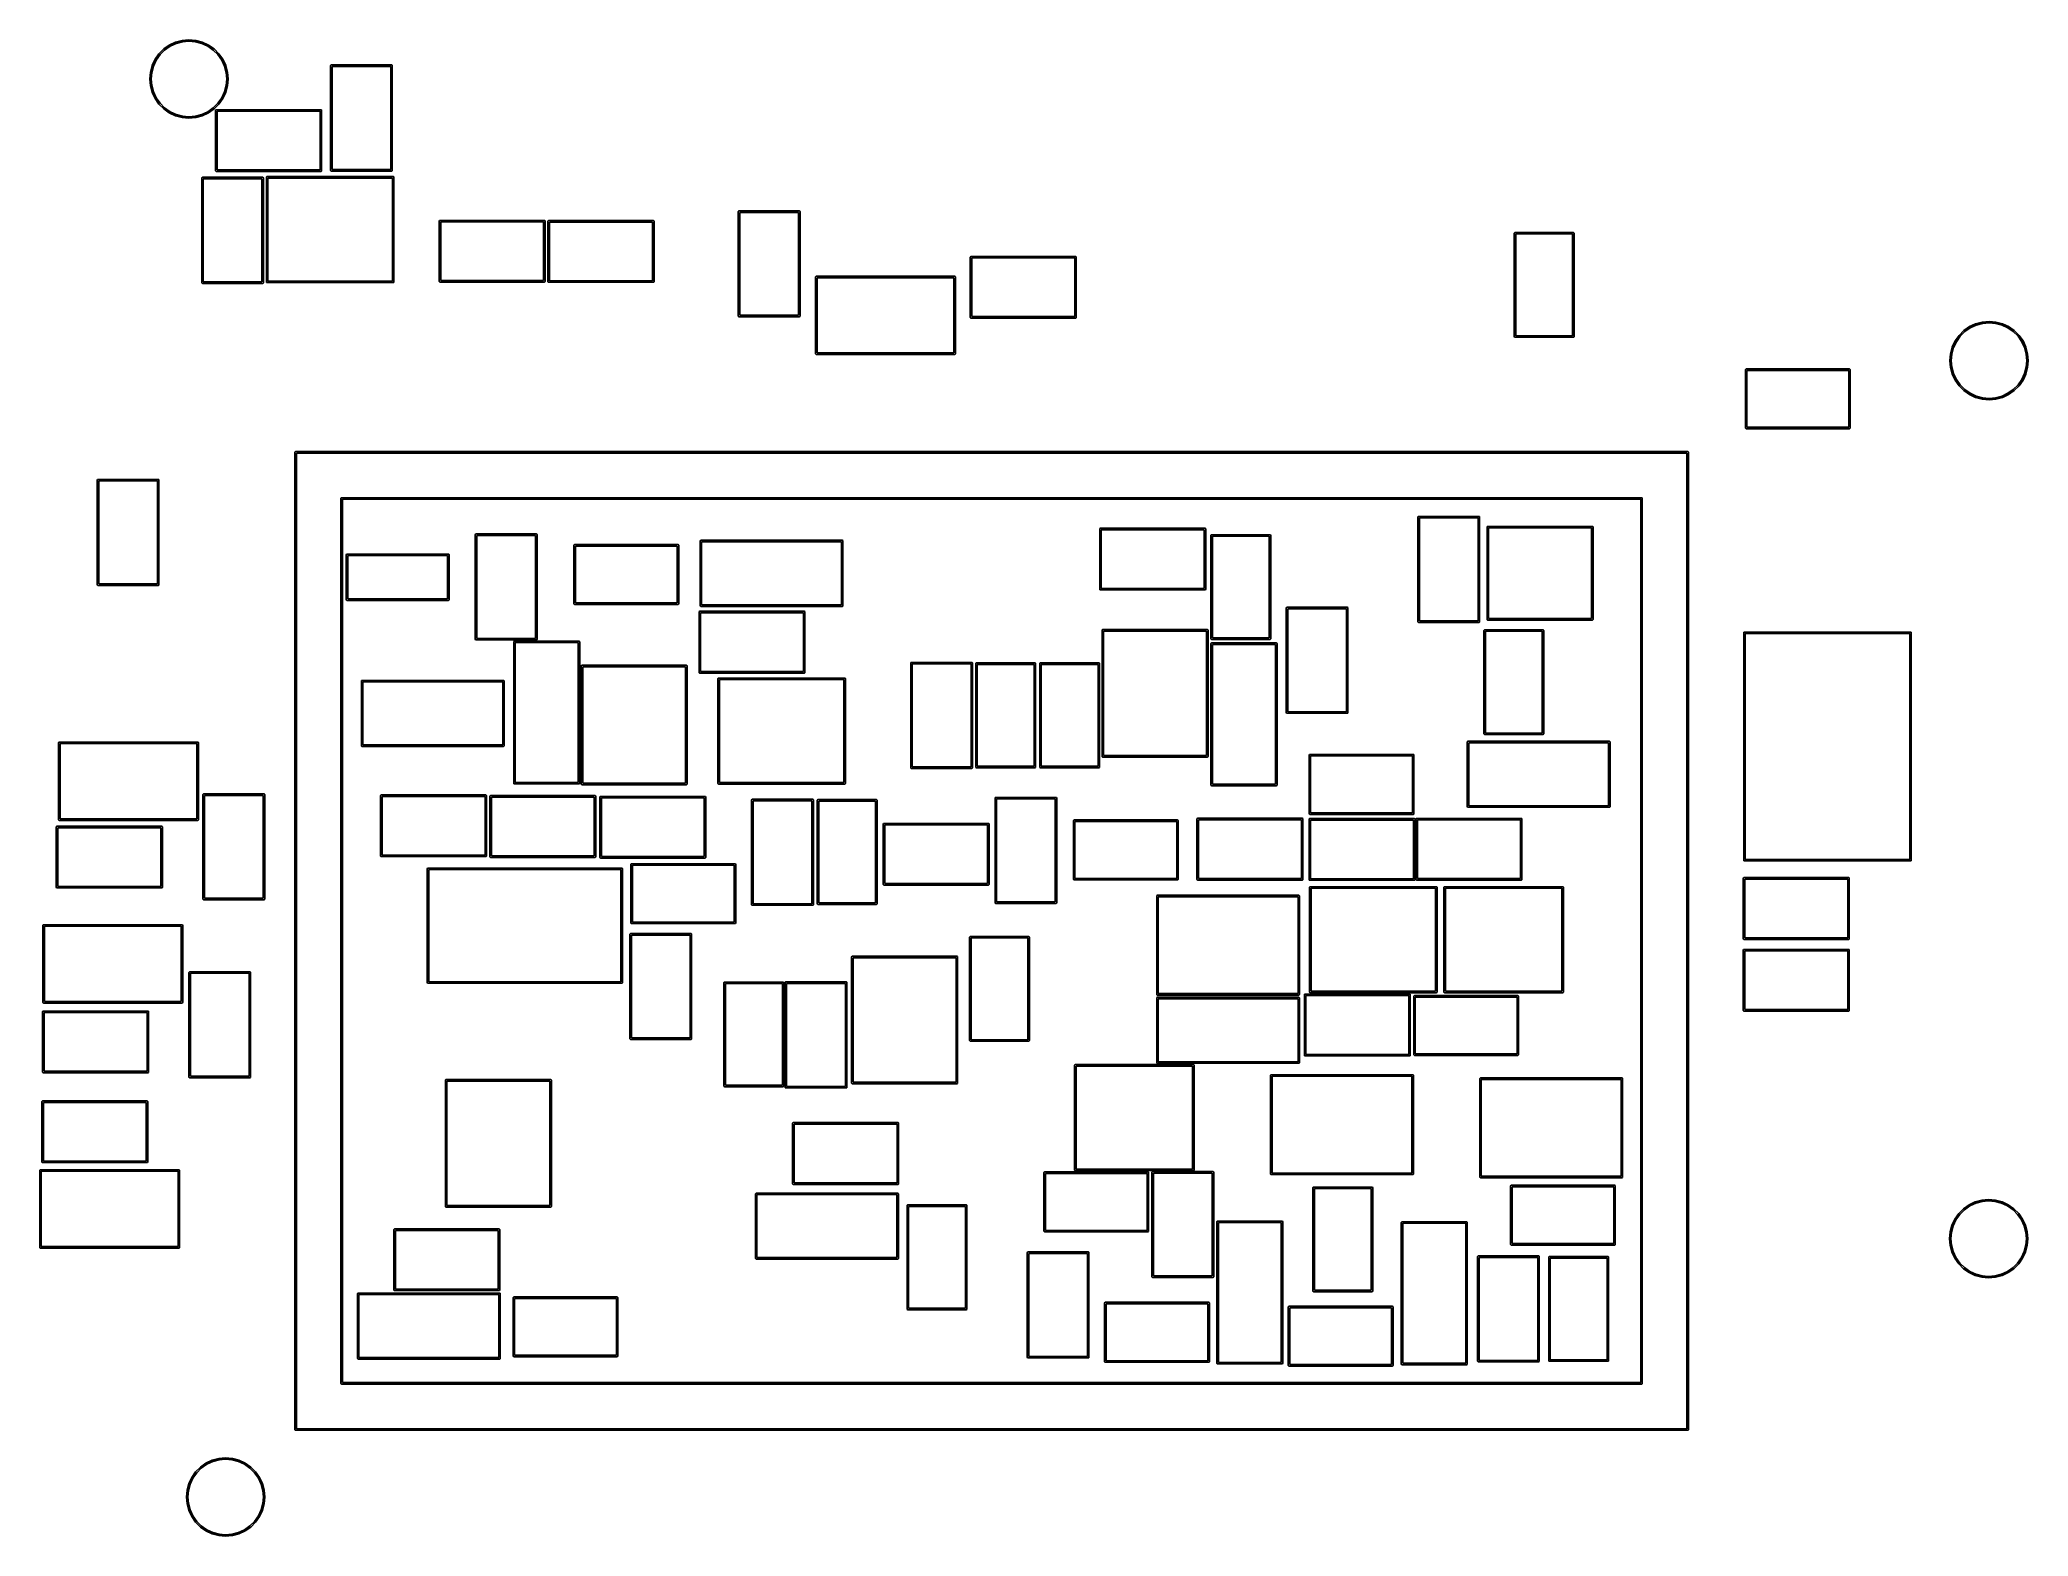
# Model space of a CAD drawing. Extents: x 0.38 to 2.93, y 0.25 to 2.17.
import ezdxf

# ---------------------------------------------------------------- set-up
doc = ezdxf.new("R2010")
doc.units = 0
doc.header["$MEASUREMENT"] = 0
doc.layers.add('BLACK', color=7, linetype='CONTINUOUS')

msp = doc.modelspace()

# ---------------------------------------------------------------- linework, layer by layer
at = {"layer": 'BLACK', "linetype": 'CONTINUOUS'}
for p, q in [((0.5464, 2.1623), (0.5544, 2.166)), ((0.5544, 2.166), (0.5628, 2.1683)), ((0.5631, 2.1665), (0.555, 2.1644)), ((0.5628, 2.1683), (0.5715, 2.1691)), ((0.5715, 2.1673), (0.5631, 2.1665)), ((0.5715, 2.1691), (0.5803, 2.1683)), ((0.58, 2.1665), (0.5715, 2.1673)), ((0.5881, 2.1644), (0.58, 2.1665)), ((0.5803, 2.1683), (0.5887, 2.166)), ((0.5887, 2.166), (0.5966, 2.1623)), ((0.5244, 2.136), (0.5281, 2.144)), ((0.5296, 2.1431), (0.5261, 2.1354)), ((0.5281, 2.144), (0.5331, 2.1511)), ((0.5345, 2.15), (0.5296, 2.1431)), ((0.5331, 2.1511), (0.5393, 2.1573)), ((0.5404, 2.1559), (0.5345, 2.15)), ((0.5393, 2.1573), (0.5464, 2.1623)), ((0.5473, 2.1608), (0.5404, 2.1559)), ((0.555, 2.1644), (0.5473, 2.1608)), ((0.5957, 2.1608), (0.5881, 2.1644)), ((0.6027, 2.1559), (0.5957, 2.1608)), ((0.5966, 2.1623), (0.6038, 2.1573)), ((0.6086, 2.15), (0.6027, 2.1559)), ((0.6038, 2.1573), (0.61, 2.1511)), ((0.6135, 2.1431), (0.6086, 2.15)), ((0.61, 2.1511), (0.615, 2.144)), ((0.617, 2.1354), (0.6135, 2.1431)), ((0.615, 2.144), (0.6187, 2.136)), ((0.5213, 2.1189), (0.5221, 2.1276)), ((0.5221, 2.1101), (0.5213, 2.1189)), ((0.5221, 2.1276), (0.5244, 2.136)), ((0.5239, 2.1273), (0.5231, 2.1189)), ((0.5231, 2.1189), (0.5239, 2.1105)), ((0.5261, 2.1354), (0.5239, 2.1273)), ((0.6192, 2.1273), (0.617, 2.1354)), ((0.6187, 2.136), (0.621, 2.1276)), ((0.62, 2.1189), (0.6192, 2.1273)), ((0.6192, 2.1105), (0.62, 2.1189)), ((0.621, 2.1276), (0.6217, 2.1189)), ((0.6217, 2.1189), (0.621, 2.1101)), ((0.753, 2.1358), (0.7533, 2.1365)), ((0.753, 2.0019), (0.753, 2.1358)), ((0.7533, 2.1365), (0.754, 2.1368)), ((0.754, 2.1368), (0.8311, 2.1368)), ((0.7549, 2.1348), (0.7549, 2.0029)), ((0.8301, 2.1348), (0.7549, 2.1348)), ((0.8301, 2.0029), (0.8301, 2.1348)), ((0.8311, 2.1368), (0.8318, 2.1365)), ((0.8318, 2.1365), (0.8321, 2.1358)), ((0.8321, 2.1358), (0.8321, 2.0019)), ((0.5244, 2.1017), (0.5221, 2.1101)), ((0.5239, 2.1105), (0.5261, 2.1023)), ((0.5281, 2.0938), (0.5244, 2.1017)), ((0.5261, 2.1023), (0.5296, 2.0947)), ((0.5331, 2.0866), (0.5281, 2.0938)), ((0.5296, 2.0947), (0.5345, 2.0877)), ((0.6086, 2.0877), (0.6135, 2.0947)), ((0.615, 2.0938), (0.61, 2.0866)), ((0.6135, 2.0947), (0.617, 2.1023)), ((0.6187, 2.1017), (0.615, 2.0938)), ((0.617, 2.1023), (0.6192, 2.1105)), ((0.621, 2.1101), (0.6187, 2.1017)), ((0.5393, 2.0804), (0.5331, 2.0866)), ((0.5345, 2.0877), (0.5404, 2.0818)), ((0.5464, 2.0754), (0.5393, 2.0804)), ((0.5404, 2.0818), (0.5473, 2.0769)), ((0.5544, 2.0717), (0.5464, 2.0754)), ((0.5473, 2.0769), (0.555, 2.0734)), ((0.5628, 2.0694), (0.5544, 2.0717)), ((0.555, 2.0734), (0.5631, 2.0712)), ((0.5715, 2.0687), (0.5628, 2.0694)), ((0.5631, 2.0712), (0.5715, 2.0704)), ((0.5715, 2.0704), (0.58, 2.0712)), ((0.5803, 2.0694), (0.5715, 2.0687)), ((0.58, 2.0712), (0.5881, 2.0734)), ((0.5887, 2.0717), (0.5803, 2.0694)), ((0.5881, 2.0734), (0.5957, 2.0769)), ((0.5966, 2.0754), (0.5887, 2.0717)), ((0.5957, 2.0769), (0.6027, 2.0818)), ((0.6038, 2.0804), (0.5966, 2.0754)), ((0.6027, 2.0818), (0.6086, 2.0877)), ((0.61, 2.0866), (0.6038, 2.0804)), ((0.6056, 2.0784), (0.6059, 2.0791)), ((0.6056, 2.0013), (0.6056, 2.0784)), ((0.6059, 2.0791), (0.6066, 2.0794)), ((0.6066, 2.0794), (0.7405, 2.0794)), ((0.6076, 2.0775), (0.6076, 2.0023)), ((0.7395, 2.0775), (0.6076, 2.0775)), ((0.7395, 2.0023), (0.7395, 2.0775)), ((0.7405, 2.0794), (0.7412, 2.0791)), ((0.7412, 2.0791), (0.7415, 2.0784)), ((0.7415, 2.0784), (0.7415, 2.0013)), ((0.588, 1.9918), (0.5883, 1.9925)), ((0.588, 1.8579), (0.588, 1.9918)), ((0.5883, 1.9925), (0.589, 1.9928)), ((0.589, 1.9928), (0.6661, 1.9928)), ((0.5899, 1.9908), (0.5899, 1.8589)), ((0.6651, 1.9908), (0.5899, 1.9908)), ((0.6059, 2.0006), (0.6056, 2.0013)), ((0.6066, 2.0003), (0.6059, 2.0006)), ((0.7405, 2.0003), (0.6066, 2.0003)), ((0.6076, 2.0023), (0.7395, 2.0023)), ((0.6651, 1.8589), (0.6651, 1.9908)), ((0.6661, 1.9928), (0.6668, 1.9925)), ((0.6668, 1.9925), (0.6671, 1.9918)), ((0.6671, 1.9918), (0.6671, 1.8579)), ((0.6709, 1.9928), (0.6711, 1.9935)), ((0.6709, 1.8589), (0.6709, 1.9928)), ((0.6711, 1.9935), (0.6718, 1.9938)), ((0.6718, 1.9938), (0.8333, 1.9938)), ((0.6728, 1.9918), (0.6728, 1.8599)), ((0.8323, 1.9918), (0.6728, 1.9918)), ((0.7412, 2.0006), (0.7405, 2.0003)), ((0.7415, 2.0013), (0.7412, 2.0006)), ((0.7533, 2.0012), (0.753, 2.0019)), ((0.754, 2.0009), (0.7533, 2.0012)), ((0.8311, 2.0009), (0.754, 2.0009)), ((0.7549, 2.0029), (0.8301, 2.0029)), ((0.8318, 2.0012), (0.8311, 2.0009)), ((0.8321, 2.0019), (0.8318, 2.0012)), ((0.8323, 1.8599), (0.8323, 1.9918)), ((0.8333, 1.9938), (0.8339, 1.9935)), ((0.8339, 1.9935), (0.8342, 1.9928)), ((0.8342, 1.9928), (0.8342, 1.8589)), ((0.8921, 1.9366), (0.8924, 1.9373)), ((0.8921, 1.8594), (0.8921, 1.9366)), ((0.8924, 1.9373), (0.8931, 1.9376)), ((0.8931, 1.9376), (1.0269, 1.9376)), ((1.0269, 1.9376), (1.0276, 1.9373)), ((1.0276, 1.9373), (1.0279, 1.9366)), ((1.0279, 1.9366), (1.0279, 1.8594)), ((1.0316, 1.9364), (1.0319, 1.9371)), ((1.0316, 1.8593), (1.0316, 1.9364)), ((1.0319, 1.9371), (1.0326, 1.9374)), ((1.0326, 1.9374), (1.1665, 1.9374)), ((1.1665, 1.9374), (1.1672, 1.9371)), ((1.1672, 1.9371), (1.1675, 1.9364)), ((1.1675, 1.9364), (1.1675, 1.8593)), ((1.2754, 1.9489), (1.2757, 1.9496)), ((1.2754, 1.8151), (1.2754, 1.9489)), ((1.2757, 1.9496), (1.2764, 1.9499)), ((1.2764, 1.9499), (1.3536, 1.9499)), ((1.2774, 1.9479), (1.2774, 1.8161)), ((1.3526, 1.9479), (1.2774, 1.9479)), ((1.3526, 1.8161), (1.3526, 1.9479)), ((1.3536, 1.9499), (1.3543, 1.9496)), ((1.3543, 1.9496), (1.3546, 1.9489)), ((1.3546, 1.9489), (1.3546, 1.8151)), ((0.8941, 1.9356), (0.8941, 1.8604)), ((1.0259, 1.9356), (0.8941, 1.9356)), ((1.0259, 1.8604), (1.0259, 1.9356)), ((1.0336, 1.9355), (1.0336, 1.8603)), ((1.1655, 1.9355), (1.0336, 1.9355)), ((1.1655, 1.8603), (1.1655, 1.9355)), ((2.2696, 1.9211), (2.2699, 1.9218)), ((2.2696, 1.7889), (2.2696, 1.9211)), ((2.2699, 1.9218), (2.2706, 1.9221)), ((2.2706, 1.9221), (2.3454, 1.9221)), ((2.2716, 1.9202), (2.2716, 1.7898)), ((2.3444, 1.9202), (2.2716, 1.9202)), ((2.3444, 1.7898), (2.3444, 1.9202)), ((2.3454, 1.9221), (2.3461, 1.9218)), ((2.3461, 1.9218), (2.3464, 1.9211)), ((2.3464, 1.9211), (2.3464, 1.7889)), ((1.5726, 1.8904), (1.5729, 1.8911)), ((1.5726, 1.8133), (1.5726, 1.8904)), ((1.5729, 1.8911), (1.5736, 1.8914)), ((1.5736, 1.8914), (1.7075, 1.8914)), ((1.5746, 1.8895), (1.5746, 1.8143)), ((1.7065, 1.8895), (1.5746, 1.8895)), ((1.7065, 1.8143), (1.7065, 1.8895)), ((1.7075, 1.8914), (1.7082, 1.8911)), ((1.7082, 1.8911), (1.7085, 1.8904)), ((1.7085, 1.8904), (1.7085, 1.8133)), ((0.6728, 1.8599), (0.8323, 1.8599)), ((0.8941, 1.8604), (1.0259, 1.8604)), ((1.0336, 1.8603), (1.1655, 1.8603)), ((1.3744, 1.8652), (1.3747, 1.8659)), ((1.3744, 1.7668), (1.3744, 1.8652)), ((1.3747, 1.8659), (1.3754, 1.8662)), ((1.3754, 1.8662), (1.5526, 1.8662)), ((1.3764, 1.8642), (1.3764, 1.7678)), ((1.5516, 1.8642), (1.3764, 1.8642)), ((1.5516, 1.7678), (1.5516, 1.8642)), ((1.5526, 1.8662), (1.5533, 1.8659)), ((1.5533, 1.8659), (1.5536, 1.8652)), ((1.5536, 1.8652), (1.5536, 1.7668)), ((0.5883, 1.8572), (0.588, 1.8579)), ((0.589, 1.8569), (0.5883, 1.8572)), ((0.6661, 1.8569), (0.589, 1.8569)), ((0.5899, 1.8589), (0.6651, 1.8589)), ((0.6668, 1.8572), (0.6661, 1.8569)), ((0.6671, 1.8579), (0.6668, 1.8572)), ((0.6711, 1.8582), (0.6709, 1.8589)), ((0.6718, 1.8579), (0.6711, 1.8582)), ((0.8333, 1.8579), (0.6718, 1.8579)), ((0.8339, 1.8582), (0.8333, 1.8579)), ((0.8342, 1.8589), (0.8339, 1.8582)), ((0.8924, 1.8587), (0.8921, 1.8594)), ((0.8931, 1.8584), (0.8924, 1.8587)), ((1.0269, 1.8584), (0.8931, 1.8584)), ((1.0276, 1.8587), (1.0269, 1.8584)), ((1.0279, 1.8594), (1.0276, 1.8587)), ((1.0319, 1.8586), (1.0316, 1.8593)), ((1.0326, 1.8583), (1.0319, 1.8586)), ((1.1665, 1.8583), (1.0326, 1.8583)), ((1.1672, 1.8586), (1.1665, 1.8583)), ((1.1675, 1.8593), (1.1672, 1.8586)), ((1.2757, 1.8144), (1.2754, 1.8151)), ((1.2764, 1.8141), (1.2757, 1.8144)), ((1.3536, 1.8141), (1.2764, 1.8141)), ((1.2774, 1.8161), (1.3526, 1.8161)), ((1.3543, 1.8144), (1.3536, 1.8141)), ((1.3546, 1.8151), (1.3543, 1.8144)), ((1.5729, 1.8126), (1.5726, 1.8133)), ((1.5736, 1.8123), (1.5729, 1.8126)), ((1.7075, 1.8123), (1.5736, 1.8123)), ((1.5746, 1.8143), (1.7065, 1.8143)), ((1.7082, 1.8126), (1.7075, 1.8123)), ((1.7085, 1.8133), (1.7082, 1.8126)), ((2.2699, 1.7882), (2.2696, 1.7889)), ((2.2706, 1.7879), (2.2699, 1.7882)), ((2.3454, 1.7879), (2.2706, 1.7879)), ((2.2716, 1.7898), (2.3444, 1.7898)), ((2.3461, 1.7882), (2.3454, 1.7879)), ((2.3464, 1.7889), (2.3461, 1.7882)), ((2.8345, 1.7831), (2.8395, 1.7903)), ((2.8409, 1.7891), (2.8361, 1.7822)), ((2.8395, 1.7903), (2.8457, 1.7965)), ((2.8469, 1.7951), (2.8409, 1.7891)), ((2.8457, 1.7965), (2.8529, 1.8015)), ((2.8538, 1.7999), (2.8469, 1.7951)), ((2.8529, 1.8015), (2.8608, 1.8052)), ((2.8614, 1.8035), (2.8538, 1.7999)), ((2.8608, 1.8052), (2.8693, 1.8074)), ((2.8696, 1.8057), (2.8614, 1.8035)), ((2.8693, 1.8074), (2.878, 1.8082)), ((2.878, 1.8064), (2.8696, 1.8057)), ((2.878, 1.8082), (2.8867, 1.8074)), ((2.8864, 1.8057), (2.878, 1.8064)), ((2.8946, 1.8035), (2.8864, 1.8057)), ((2.8867, 1.8074), (2.8952, 1.8052)), ((2.9022, 1.7999), (2.8946, 1.8035)), ((2.8952, 1.8052), (2.9031, 1.8015)), ((2.9091, 1.7951), (2.9022, 1.7999)), ((2.9031, 1.8015), (2.9103, 1.7965)), ((2.9151, 1.7891), (2.9091, 1.7951)), ((2.9103, 1.7965), (2.9165, 1.7903)), ((2.9199, 1.7822), (2.9151, 1.7891)), ((2.9165, 1.7903), (2.9215, 1.7831)), ((1.3747, 1.7661), (1.3744, 1.7668)), ((1.3754, 1.7658), (1.3747, 1.7661)), ((1.5526, 1.7658), (1.3754, 1.7658)), ((1.3764, 1.7678), (1.5516, 1.7678)), ((1.5533, 1.7661), (1.5526, 1.7658)), ((1.5536, 1.7668), (1.5533, 1.7661)), ((2.8278, 1.758), (2.8286, 1.7667)), ((2.8286, 1.7493), (2.8278, 1.758)), ((2.8286, 1.7667), (2.8308, 1.7752)), ((2.8303, 1.7664), (2.8296, 1.758)), ((2.8296, 1.758), (2.8303, 1.7496)), ((2.8325, 1.7746), (2.8303, 1.7664)), ((2.8308, 1.7752), (2.8345, 1.7831)), ((2.8361, 1.7822), (2.8325, 1.7746)), ((2.9235, 1.7746), (2.9199, 1.7822)), ((2.9215, 1.7831), (2.9252, 1.7752)), ((2.9257, 1.7664), (2.9235, 1.7746)), ((2.9252, 1.7752), (2.9274, 1.7667)), ((2.9264, 1.758), (2.9257, 1.7664)), ((2.9257, 1.7496), (2.9264, 1.758)), ((2.9274, 1.7667), (2.9282, 1.758)), ((2.9282, 1.758), (2.9274, 1.7493)), ((2.5659, 1.7464), (2.5662, 1.7471)), ((2.5659, 1.6716), (2.5659, 1.7464)), ((2.5662, 1.7471), (2.5669, 1.7474)), ((2.5669, 1.7474), (2.6991, 1.7474)), ((2.5678, 1.7454), (2.5678, 1.6726)), ((2.6982, 1.7454), (2.5678, 1.7454)), ((2.6982, 1.6726), (2.6982, 1.7454)), ((2.6991, 1.7474), (2.6998, 1.7471)), ((2.6998, 1.7471), (2.7001, 1.7464)), ((2.7001, 1.7464), (2.7001, 1.6716)), ((2.8308, 1.7408), (2.8286, 1.7493)), ((2.8303, 1.7496), (2.8325, 1.7414)), ((2.8345, 1.7329), (2.8308, 1.7408)), ((2.8325, 1.7414), (2.8361, 1.7338)), ((2.8395, 1.7257), (2.8345, 1.7329)), ((2.8361, 1.7338), (2.8409, 1.7269)), ((2.9151, 1.7269), (2.9199, 1.7338)), ((2.9215, 1.7329), (2.9165, 1.7257)), ((2.9199, 1.7338), (2.9235, 1.7414)), ((2.9252, 1.7408), (2.9215, 1.7329)), ((2.9235, 1.7414), (2.9257, 1.7496)), ((2.9274, 1.7493), (2.9252, 1.7408)), ((2.8457, 1.7195), (2.8395, 1.7257)), ((2.8409, 1.7269), (2.8469, 1.7209)), ((2.8529, 1.7145), (2.8457, 1.7195)), ((2.8469, 1.7209), (2.8538, 1.7161)), ((2.8608, 1.7108), (2.8529, 1.7145)), ((2.8538, 1.7161), (2.8614, 1.7125)), ((2.8693, 1.7086), (2.8608, 1.7108)), ((2.8614, 1.7125), (2.8696, 1.7103)), ((2.878, 1.7078), (2.8693, 1.7086)), ((2.8696, 1.7103), (2.878, 1.7096)), ((2.878, 1.7096), (2.8864, 1.7103)), ((2.8867, 1.7086), (2.878, 1.7078)), ((2.8864, 1.7103), (2.8946, 1.7125)), ((2.8952, 1.7108), (2.8867, 1.7086)), ((2.8946, 1.7125), (2.9022, 1.7161)), ((2.9031, 1.7145), (2.8952, 1.7108)), ((2.9022, 1.7161), (2.9091, 1.7209)), ((2.9103, 1.7195), (2.9031, 1.7145)), ((2.9091, 1.7209), (2.9151, 1.7269)), ((2.9165, 1.7257), (2.9103, 1.7195)), ((2.5662, 1.6709), (2.5659, 1.6716)), ((2.5669, 1.6706), (2.5662, 1.6709)), ((2.6991, 1.6706), (2.5669, 1.6706)), ((2.5678, 1.6726), (2.6982, 1.6726)), ((2.6998, 1.6709), (2.6991, 1.6706)), ((2.7001, 1.6716), (2.6998, 1.6709)), ((0.7073, 1.6404), (0.7076, 1.6411)), ((0.7073, 0.3884), (0.7073, 1.6404)), ((0.7076, 1.6411), (0.7083, 1.6414)), ((0.7083, 1.6414), (2.4917, 1.6414)), ((0.7093, 1.6394), (0.7093, 0.3894)), ((2.4907, 1.6394), (0.7093, 1.6394)), ((2.4907, 0.3894), (2.4907, 1.6394)), ((2.4917, 1.6414), (2.4924, 1.6411)), ((2.4924, 1.6411), (2.4927, 1.6404)), ((2.4927, 1.6404), (2.4927, 0.3884)), ((0.454, 1.6048), (0.4543, 1.6055)), ((0.4543, 1.6055), (0.455, 1.6058)), ((0.455, 1.6058), (0.5321, 1.6058)), ((0.5321, 1.6058), (0.5328, 1.6055)), ((0.5328, 1.6055), (0.5331, 1.6048)), ((0.454, 1.4709), (0.454, 1.6048)), ((0.4559, 1.6038), (0.4559, 1.4719)), ((0.5311, 1.6038), (0.4559, 1.6038)), ((0.5311, 1.4719), (0.5311, 1.6038)), ((0.5331, 1.6048), (0.5331, 1.4709)), ((0.7663, 1.5814), (0.7666, 1.5821)), ((0.7663, 0.4475), (0.7663, 1.5814)), ((0.7666, 1.5821), (0.7673, 1.5823)), ((0.7673, 1.5823), (2.4327, 1.5823)), ((0.7683, 1.5804), (0.7683, 0.4485)), ((2.4317, 1.5804), (0.7683, 1.5804)), ((2.4317, 0.4485), (2.4317, 1.5804)), ((2.4327, 1.5823), (2.4334, 1.5821)), ((2.4334, 1.5821), (2.4337, 1.5814)), ((2.4337, 1.5814), (2.4337, 0.4475)), ((2.1462, 1.5574), (2.1465, 1.5581)), ((2.1462, 1.4236), (2.1462, 1.5574)), ((2.1465, 1.5581), (2.1472, 1.5584)), ((2.1472, 1.5584), (2.2243, 1.5584)), ((2.1481, 1.5564), (2.1481, 1.4246)), ((2.2233, 1.5564), (2.1481, 1.5564)), ((2.2233, 1.4246), (2.2233, 1.5564)), ((2.2243, 1.5584), (2.225, 1.5581)), ((2.225, 1.5581), (2.2253, 1.5574)), ((2.2253, 1.5574), (2.2253, 1.4236)), ((0.9384, 1.5349), (0.9387, 1.5356)), ((0.9384, 1.4011), (0.9384, 1.5349)), ((0.9387, 1.5356), (0.9394, 1.5359)), ((0.9394, 1.5359), (1.0166, 1.5359)), ((0.9404, 1.5339), (0.9404, 1.4021)), ((1.0156, 1.5339), (0.9404, 1.5339)), ((1.0156, 1.4021), (1.0156, 1.5339)), ((1.0166, 1.5359), (1.0173, 1.5356)), ((1.0173, 1.5356), (1.0176, 1.5349)), ((1.0176, 1.5349), (1.0176, 1.4011)), ((1.7385, 1.5423), (1.7388, 1.543)), ((1.7385, 1.4651), (1.7385, 1.5423)), ((1.7388, 1.543), (1.7395, 1.5433)), ((1.7395, 1.5433), (1.8733, 1.5433)), ((1.7405, 1.5413), (1.7405, 1.4661)), ((1.8724, 1.5413), (1.7405, 1.5413)), ((1.8724, 1.4661), (1.8724, 1.5413)), ((1.8733, 1.5433), (1.874, 1.543)), ((1.874, 1.543), (1.8743, 1.5423)), ((1.8743, 1.5423), (1.8743, 1.4651)), ((1.881, 1.5339), (1.8813, 1.5346)), ((1.881, 1.4016), (1.881, 1.5339)), ((1.8813, 1.5346), (1.882, 1.5349)), ((1.882, 1.5349), (1.9568, 1.5349)), ((1.883, 1.5329), (1.883, 1.4026)), ((1.9558, 1.5329), (1.883, 1.5329)), ((1.9558, 1.4026), (1.9558, 1.5329)), ((1.9568, 1.5349), (1.9575, 1.5346)), ((1.9575, 1.5346), (1.9578, 1.5339)), ((1.9578, 1.5339), (1.9578, 1.4016)), ((2.2348, 1.5446), (2.2351, 1.5453)), ((2.2348, 1.4264), (2.2348, 1.5446)), ((2.2351, 1.5453), (2.2358, 1.5455)), ((2.2358, 1.5455), (2.3697, 1.5455)), ((2.2368, 1.5436), (2.2368, 1.4274)), ((2.3687, 1.5436), (2.2368, 1.5436)), ((2.3687, 1.4274), (2.3687, 1.5436)), ((2.3697, 1.5455), (2.3704, 1.5453)), ((2.3704, 1.5453), (2.3707, 1.5446)), ((2.3707, 1.5446), (2.3707, 1.4264)), ((0.7731, 1.5092), (0.7733, 1.5099)), ((0.7731, 1.4517), (0.7731, 1.5092)), ((0.7733, 1.5099), (0.774, 1.5101)), ((0.774, 1.5101), (0.904, 1.5101)), ((0.775, 1.5082), (0.775, 1.4527)), ((0.903, 1.5082), (0.775, 1.5082)), ((0.903, 1.4527), (0.903, 1.5082)), ((0.904, 1.5101), (0.9047, 1.5099)), ((0.9047, 1.5099), (0.9049, 1.5092)), ((0.9049, 1.5092), (0.9049, 1.4517)), ((1.0649, 1.5214), (1.0652, 1.5221)), ((1.0649, 1.4466), (1.0649, 1.5214)), ((1.0652, 1.5221), (1.0659, 1.5224)), ((1.0659, 1.5224), (1.1981, 1.5224)), ((1.0668, 1.5204), (1.0668, 1.4476)), ((1.1972, 1.5204), (1.0668, 1.5204)), ((1.1972, 1.4476), (1.1972, 1.5204)), ((1.1981, 1.5224), (1.1988, 1.5221)), ((1.1988, 1.5221), (1.1991, 1.5214)), ((1.1991, 1.5214), (1.1991, 1.4466)), ((1.2265, 1.5268), (1.2268, 1.5275)), ((1.2265, 1.4441), (1.2265, 1.5268)), ((1.2268, 1.5275), (1.2274, 1.5277)), ((1.2274, 1.5277), (1.4086, 1.5277)), ((1.2284, 1.5258), (1.2284, 1.4451)), ((1.4076, 1.5258), (1.2284, 1.5258)), ((1.4076, 1.4451), (1.4076, 1.5258)), ((1.4086, 1.5277), (1.4092, 1.5275)), ((1.4092, 1.5275), (1.4095, 1.5268)), ((1.4095, 1.5268), (1.4095, 1.4441)), ((0.4543, 1.4702), (0.454, 1.4709)), ((0.455, 1.4699), (0.4543, 1.4702)), ((0.5321, 1.4699), (0.455, 1.4699)), ((0.4559, 1.4719), (0.5311, 1.4719)), ((0.5328, 1.4702), (0.5321, 1.4699)), ((0.5331, 1.4709), (0.5328, 1.4702)), ((0.775, 1.4527), (0.903, 1.4527)), ((1.7388, 1.4644), (1.7385, 1.4651)), ((1.7395, 1.4642), (1.7388, 1.4644)), ((1.8733, 1.4642), (1.7395, 1.4642)), ((1.7405, 1.4661), (1.8724, 1.4661)), ((1.874, 1.4644), (1.8733, 1.4642)), ((1.8743, 1.4651), (1.874, 1.4644)), ((0.7733, 1.451), (0.7731, 1.4517)), ((0.774, 1.4507), (0.7733, 1.451)), ((0.904, 1.4507), (0.774, 1.4507)), ((0.9047, 1.451), (0.904, 1.4507)), ((0.9049, 1.4517), (0.9047, 1.451)), ((1.0652, 1.4459), (1.0649, 1.4466)), ((1.0659, 1.4456), (1.0652, 1.4459)), ((1.1981, 1.4456), (1.0659, 1.4456)), ((1.0668, 1.4476), (1.1972, 1.4476)), ((1.1988, 1.4459), (1.1981, 1.4456)), ((1.1991, 1.4466), (1.1988, 1.4459)), ((1.2251, 1.4359), (1.2254, 1.4366)), ((1.2251, 1.3587), (1.2251, 1.4359)), ((1.2254, 1.4366), (1.2261, 1.4368)), ((1.2261, 1.4368), (1.3599, 1.4368)), ((1.2268, 1.4434), (1.2265, 1.4441)), ((1.2274, 1.4431), (1.2268, 1.4434)), ((1.2271, 1.4349), (1.2271, 1.3597)), ((1.3589, 1.4349), (1.2271, 1.4349)), ((1.4086, 1.4431), (1.2274, 1.4431)), ((1.2284, 1.4451), (1.4076, 1.4451)), ((1.3589, 1.3597), (1.3589, 1.4349)), ((1.3599, 1.4368), (1.3606, 1.4366)), ((1.3606, 1.4366), (1.3609, 1.4359)), ((1.3609, 1.4359), (1.3609, 1.3587)), ((1.4092, 1.4434), (1.4086, 1.4431)), ((1.4095, 1.4441), (1.4092, 1.4434)), ((1.9774, 1.4409), (1.9777, 1.4416)), ((1.9774, 1.3071), (1.9774, 1.4409)), ((1.9777, 1.4416), (1.9784, 1.4419)), ((1.9784, 1.4419), (2.0556, 1.4419)), ((1.9794, 1.4399), (1.9794, 1.3081)), ((2.0546, 1.4399), (1.9794, 1.4399)), ((2.0546, 1.3081), (2.0546, 1.4399)), ((2.0556, 1.4419), (2.0563, 1.4416)), ((2.0563, 1.4416), (2.0566, 1.4409)), ((2.0566, 1.4409), (2.0566, 1.3071)), ((2.2368, 1.4274), (2.3687, 1.4274)), ((0.9404, 1.4021), (1.0156, 1.4021)), ((1.7415, 1.4124), (1.7418, 1.4131)), ((1.7415, 1.251), (1.7415, 1.4124)), ((1.7418, 1.4131), (1.7425, 1.4134)), ((1.7425, 1.4134), (1.8763, 1.4134)), ((1.7435, 1.4114), (1.7435, 1.252)), ((1.8754, 1.4114), (1.7435, 1.4114)), ((1.8754, 1.252), (1.8754, 1.4114)), ((1.8763, 1.4134), (1.877, 1.4131)), ((1.877, 1.4131), (1.8773, 1.4124)), ((1.8773, 1.4124), (1.8773, 1.251)), ((1.8813, 1.4009), (1.881, 1.4016)), ((1.883, 1.4026), (1.9558, 1.4026)), ((1.9578, 1.4016), (1.9575, 1.4009)), ((2.1465, 1.4229), (2.1462, 1.4236)), ((2.1472, 1.4226), (2.1465, 1.4229)), ((2.2243, 1.4226), (2.1472, 1.4226)), ((2.1481, 1.4246), (2.2233, 1.4246)), ((2.225, 1.4229), (2.2243, 1.4226)), ((2.2253, 1.4236), (2.225, 1.4229)), ((2.2306, 1.4121), (2.2309, 1.4128)), ((2.2306, 1.2799), (2.2306, 1.4121)), ((2.2309, 1.4128), (2.2316, 1.4131)), ((2.2316, 1.4131), (2.3064, 1.4131)), ((2.2326, 1.4112), (2.2326, 1.2808)), ((2.3054, 1.4112), (2.2326, 1.4112)), ((2.2351, 1.4258), (2.2348, 1.4264)), ((2.2358, 1.4255), (2.2351, 1.4258)), ((2.3697, 1.4255), (2.2358, 1.4255)), ((2.3054, 1.2808), (2.3054, 1.4112)), ((2.3064, 1.4131), (2.3071, 1.4128)), ((2.3071, 1.4128), (2.3074, 1.4121)), ((2.3074, 1.4121), (2.3074, 1.2799)), ((2.3704, 1.4258), (2.3697, 1.4255)), ((2.3707, 1.4264), (2.3704, 1.4258)), ((2.5637, 1.4092), (2.564, 1.4099)), ((2.5637, 1.1179), (2.5637, 1.4092)), ((2.564, 1.4099), (2.5647, 1.4102)), ((2.5647, 1.4102), (2.7773, 1.4102)), ((2.5657, 1.4082), (2.5657, 1.1189)), ((2.7763, 1.4082), (2.5657, 1.4082)), ((2.7763, 1.1189), (2.7763, 1.4082)), ((2.7773, 1.4102), (2.778, 1.4099)), ((2.778, 1.4099), (2.7783, 1.4092)), ((2.7783, 1.4092), (2.7783, 1.1179)), ((0.9387, 1.4004), (0.9384, 1.4011)), ((0.9394, 1.4001), (0.9387, 1.4004)), ((1.0166, 1.4001), (0.9394, 1.4001)), ((0.9877, 1.3976), (0.988, 1.3982)), ((0.9877, 1.2164), (0.9877, 1.3976)), ((0.988, 1.3982), (0.9887, 1.3985)), ((0.9887, 1.3985), (1.0713, 1.3985)), ((0.9896, 1.3966), (0.9896, 1.2174)), ((1.0704, 1.3966), (0.9896, 1.3966)), ((1.0173, 1.4004), (1.0166, 1.4001)), ((1.0176, 1.4011), (1.0173, 1.4004)), ((1.0704, 1.2174), (1.0704, 1.3966)), ((1.0713, 1.3985), (1.072, 1.3982)), ((1.072, 1.3982), (1.0723, 1.3976)), ((1.0723, 1.3976), (1.0723, 1.2164)), ((1.8811, 1.3953), (1.8814, 1.396)), ((1.8811, 1.2142), (1.8811, 1.3953)), ((1.882, 1.4006), (1.8813, 1.4009)), ((1.8814, 1.396), (1.8821, 1.3963)), ((1.9568, 1.4006), (1.882, 1.4006)), ((1.8821, 1.3963), (1.9647, 1.3963)), ((1.8831, 1.3943), (1.8831, 1.2152)), ((1.9638, 1.3943), (1.8831, 1.3943)), ((1.9575, 1.4009), (1.9568, 1.4006)), ((1.9638, 1.2152), (1.9638, 1.3943)), ((1.9647, 1.3963), (1.9654, 1.396)), ((1.9654, 1.396), (1.9657, 1.3953)), ((1.9657, 1.3953), (1.9657, 1.2142)), ((1.0741, 1.3666), (1.0744, 1.3673)), ((1.0741, 1.2154), (1.0741, 1.3666)), ((1.0744, 1.3673), (1.0751, 1.3676)), ((1.0751, 1.3676), (1.2089, 1.3676)), ((1.0761, 1.3656), (1.0761, 1.2164)), ((1.2079, 1.3656), (1.0761, 1.3656)), ((1.2079, 1.2164), (1.2079, 1.3656)), ((1.2089, 1.3676), (1.2096, 1.3673)), ((1.2096, 1.3673), (1.2099, 1.3666)), ((1.2099, 1.3666), (1.2099, 1.2154)), ((1.2254, 1.358), (1.2251, 1.3587)), ((1.2261, 1.3577), (1.2254, 1.358)), ((1.3599, 1.3577), (1.2261, 1.3577)), ((1.2271, 1.3597), (1.3589, 1.3597)), ((1.2493, 1.3502), (1.2496, 1.3509)), ((1.2496, 1.3509), (1.2503, 1.3512)), ((1.2503, 1.3512), (1.4117, 1.3512)), ((1.3606, 1.358), (1.3599, 1.3577)), ((1.3609, 1.3587), (1.3606, 1.358)), ((1.4117, 1.3512), (1.4124, 1.3509)), ((1.4124, 1.3509), (1.4127, 1.3502)), ((1.4964, 1.3704), (1.4967, 1.3711)), ((1.4964, 1.2365), (1.4964, 1.3704)), ((1.4967, 1.3711), (1.4974, 1.3713)), ((1.4974, 1.3713), (1.5746, 1.3713)), ((1.4984, 1.3694), (1.4984, 1.2375)), ((1.5736, 1.3694), (1.4984, 1.3694)), ((1.5736, 1.2375), (1.5736, 1.3694)), ((1.5746, 1.3713), (1.5753, 1.3711)), ((1.5753, 1.3711), (1.5756, 1.3704)), ((1.5756, 1.3704), (1.5756, 1.2365)), ((1.5796, 1.3696), (1.5799, 1.3703)), ((1.5796, 1.2373), (1.5796, 1.3696)), ((1.5799, 1.3703), (1.5806, 1.3706)), ((1.5806, 1.3706), (1.6554, 1.3706)), ((1.5816, 1.3686), (1.5816, 1.2383)), ((1.6544, 1.3686), (1.5816, 1.3686)), ((1.6544, 1.2383), (1.6544, 1.3686)), ((1.6554, 1.3706), (1.6561, 1.3703)), ((1.6561, 1.3703), (1.6564, 1.3696)), ((1.6564, 1.3696), (1.6564, 1.2373)), ((1.6616, 1.3696), (1.6619, 1.3703)), ((1.6616, 1.2373), (1.6616, 1.3696)), ((1.6619, 1.3703), (1.6626, 1.3706)), ((1.6626, 1.3706), (1.7374, 1.3706)), ((1.6636, 1.3686), (1.6636, 1.2383)), ((1.7364, 1.3686), (1.6636, 1.3686)), ((1.7364, 1.2383), (1.7364, 1.3686)), ((1.7374, 1.3706), (1.7381, 1.3703)), ((1.7381, 1.3703), (1.7384, 1.3696)), ((1.7384, 1.3696), (1.7384, 1.2373)), ((0.7925, 1.3473), (0.7928, 1.348)), ((0.7925, 1.2647), (0.7925, 1.3473)), ((0.7928, 1.348), (0.7934, 1.3483)), ((0.7934, 1.3483), (0.9746, 1.3483)), ((0.7944, 1.3464), (0.7944, 1.2656)), ((0.9736, 1.3464), (0.7944, 1.3464)), ((0.9736, 1.2656), (0.9736, 1.3464)), ((0.9746, 1.3483), (0.9752, 1.348)), ((0.9752, 1.348), (0.9755, 1.3473)), ((0.9755, 1.3473), (0.9755, 1.2647)), ((1.2493, 1.2163), (1.2493, 1.3502)), ((1.2513, 1.3492), (1.2513, 1.2173)), ((1.4107, 1.3492), (1.2513, 1.3492)), ((1.4107, 1.2173), (1.4107, 1.3492)), ((1.4127, 1.3502), (1.4127, 1.2163)), ((1.9777, 1.3064), (1.9774, 1.3071)), ((1.9784, 1.3061), (1.9777, 1.3064)), ((2.0556, 1.3061), (1.9784, 1.3061)), ((1.9794, 1.3081), (2.0546, 1.3081)), ((2.0563, 1.3064), (2.0556, 1.3061)), ((2.0566, 1.3071), (2.0563, 1.3064)), ((2.2309, 1.2792), (2.2306, 1.2799)), ((2.2316, 1.2789), (2.2309, 1.2792)), ((2.3064, 1.2789), (2.2316, 1.2789)), ((2.2326, 1.2808), (2.3054, 1.2808)), ((2.3071, 1.2792), (2.3064, 1.2789)), ((2.3074, 1.2799), (2.3071, 1.2792)), ((0.4044, 1.2682), (0.4047, 1.2689)), ((0.4044, 1.1698), (0.4044, 1.2682)), ((0.4047, 1.2689), (0.4054, 1.2692)), ((0.4054, 1.2692), (0.5826, 1.2692)), ((0.4064, 1.2672), (0.4064, 1.1708)), ((0.5816, 1.2672), (0.4064, 1.2672)), ((0.5816, 1.1708), (0.5816, 1.2672)), ((0.5826, 1.2692), (0.5833, 1.2689)), ((0.5833, 1.2689), (0.5836, 1.2682)), ((0.5836, 1.2682), (0.5836, 1.1698)), ((0.7928, 1.264), (0.7925, 1.2647)), ((0.7934, 1.2637), (0.7928, 1.264)), ((0.9746, 1.2637), (0.7934, 1.2637)), ((0.7944, 1.2656), (0.9736, 1.2656)), ((0.9752, 1.264), (0.9746, 1.2637)), ((0.9755, 1.2647), (0.9752, 1.264)), ((1.7418, 1.2503), (1.7415, 1.251)), ((1.7425, 1.25), (1.7418, 1.2503)), ((1.8763, 1.25), (1.7425, 1.25)), ((1.7435, 1.252), (1.8754, 1.252)), ((1.877, 1.2503), (1.8763, 1.25)), ((1.8773, 1.251), (1.877, 1.2503)), ((2.0069, 1.2524), (2.0072, 1.2531)), ((2.0069, 1.1776), (2.0069, 1.2524)), ((2.0072, 1.2531), (2.0079, 1.2534)), ((2.0079, 1.2534), (2.1401, 1.2534)), ((2.0088, 1.2514), (2.0088, 1.1786)), ((2.1392, 1.2514), (2.0088, 1.2514)), ((2.1392, 1.1786), (2.1392, 1.2514)), ((2.1401, 1.2534), (2.1408, 1.2531)), ((2.1408, 1.2531), (2.1411, 1.2524)), ((2.1411, 1.2524), (2.1411, 1.1776)), ((2.2095, 1.2693), (2.2098, 1.27)), ((2.2095, 1.1867), (2.2095, 1.2693)), ((2.2098, 1.27), (2.2104, 1.2703)), ((2.2104, 1.2703), (2.3916, 1.2703)), ((2.2114, 1.2684), (2.2114, 1.1876)), ((2.3906, 1.2684), (2.2114, 1.2684)), ((2.3906, 1.1876), (2.3906, 1.2684)), ((2.3916, 1.2703), (2.3922, 1.27)), ((2.3922, 1.27), (2.3925, 1.2693)), ((2.3925, 1.2693), (2.3925, 1.1867)), ((1.4967, 1.2358), (1.4964, 1.2365)), ((1.4974, 1.2355), (1.4967, 1.2358)), ((1.5746, 1.2355), (1.4974, 1.2355)), ((1.4984, 1.2375), (1.5736, 1.2375)), ((1.5753, 1.2358), (1.5746, 1.2355)), ((1.5756, 1.2365), (1.5753, 1.2358)), ((1.5799, 1.2366), (1.5796, 1.2373)), ((1.5806, 1.2363), (1.5799, 1.2366)), ((1.6554, 1.2363), (1.5806, 1.2363)), ((1.5816, 1.2383), (1.6544, 1.2383)), ((1.6561, 1.2366), (1.6554, 1.2363)), ((1.6564, 1.2373), (1.6561, 1.2366)), ((1.6619, 1.2366), (1.6616, 1.2373)), ((1.6626, 1.2363), (1.6619, 1.2366)), ((1.7374, 1.2363), (1.6626, 1.2363)), ((1.6636, 1.2383), (1.7364, 1.2383)), ((1.7381, 1.2366), (1.7374, 1.2363)), ((1.7384, 1.2373), (1.7381, 1.2366)), ((0.5894, 1.2019), (0.5897, 1.2026)), ((0.5894, 1.0681), (0.5894, 1.2019)), ((0.5897, 1.2026), (0.5904, 1.2029)), ((0.5904, 1.2029), (0.6676, 1.2029)), ((0.5914, 1.2009), (0.5914, 1.0691)), ((0.6666, 1.2009), (0.5914, 1.2009)), ((0.6666, 1.0691), (0.6666, 1.2009)), ((0.6676, 1.2029), (0.6683, 1.2026)), ((0.6683, 1.2026), (0.6686, 1.2019)), ((0.6686, 1.2019), (0.6686, 1.0681)), ((0.8171, 1.2006), (0.8174, 1.2013)), ((0.8171, 1.1234), (0.8171, 1.2006)), ((0.8174, 1.2013), (0.8181, 1.2016)), ((0.8181, 1.2016), (0.9519, 1.2016)), ((0.8191, 1.1996), (0.8191, 1.1244)), ((0.9509, 1.1996), (0.8191, 1.1996)), ((0.9509, 1.1244), (0.9509, 1.1996)), ((0.9519, 1.2016), (0.9526, 1.2013)), ((0.9526, 1.2013), (0.9529, 1.2006)), ((0.9529, 1.2006), (0.9529, 1.1234)), ((0.9571, 1.1996), (0.9574, 1.2003)), ((0.9571, 1.1224), (0.9571, 1.1996)), ((0.9574, 1.2003), (0.9581, 1.2006)), ((0.9581, 1.2006), (1.0919, 1.2006)), ((0.9591, 1.1986), (0.9591, 1.1234)), ((1.0909, 1.1986), (0.9591, 1.1986)), ((0.988, 1.2158), (0.9877, 1.2164)), ((0.9887, 1.2155), (0.988, 1.2158)), ((1.0713, 1.2155), (0.9887, 1.2155)), ((0.9896, 1.2174), (1.0704, 1.2174)), ((1.072, 1.2158), (1.0713, 1.2155)), ((1.0723, 1.2164), (1.072, 1.2158)), ((1.0744, 1.2147), (1.0741, 1.2154)), ((1.0751, 1.2144), (1.0744, 1.2147)), ((1.2089, 1.2144), (1.0751, 1.2144)), ((1.0761, 1.2164), (1.2079, 1.2164)), ((1.0909, 1.1234), (1.0909, 1.1986)), ((1.0919, 1.2006), (1.0926, 1.2003)), ((1.0926, 1.2003), (1.0929, 1.1996)), ((1.0929, 1.1996), (1.0929, 1.1224)), ((1.0981, 1.1986), (1.0984, 1.1993)), ((1.0981, 1.1214), (1.0981, 1.1986)), ((1.0984, 1.1993), (1.0991, 1.1996)), ((1.0991, 1.1996), (1.2329, 1.1996)), ((1.1001, 1.1976), (1.1001, 1.1224)), ((1.2319, 1.1976), (1.1001, 1.1976)), ((1.2096, 1.2147), (1.2089, 1.2144)), ((1.2099, 1.2154), (1.2096, 1.2147)), ((1.2319, 1.1224), (1.2319, 1.1976)), ((1.2329, 1.1996), (1.2336, 1.1993)), ((1.2336, 1.1993), (1.2339, 1.1986)), ((1.2339, 1.1986), (1.2339, 1.1214)), ((1.2496, 1.2157), (1.2493, 1.2163)), ((1.2503, 1.2154), (1.2496, 1.2157)), ((1.4117, 1.2154), (1.2503, 1.2154)), ((1.2513, 1.2173), (1.4107, 1.2173)), ((1.4124, 1.2157), (1.4117, 1.2154)), ((1.4127, 1.2163), (1.4124, 1.2157)), ((1.6044, 1.1974), (1.6047, 1.1981)), ((1.6047, 1.1981), (1.6054, 1.1983)), ((1.6054, 1.1983), (1.6826, 1.1983)), ((1.6826, 1.1983), (1.6833, 1.1981)), ((1.6833, 1.1981), (1.6836, 1.1974)), ((1.8814, 1.2135), (1.8811, 1.2142)), ((1.8821, 1.2132), (1.8814, 1.2135)), ((1.9647, 1.2132), (1.8821, 1.2132)), ((1.8831, 1.2152), (1.9638, 1.2152)), ((1.9654, 1.2135), (1.9647, 1.2132)), ((1.9657, 1.2142), (1.9654, 1.2135)), ((1.2924, 1.1949), (1.2927, 1.1956)), ((1.2924, 1.0611), (1.2924, 1.1949)), ((1.2927, 1.1956), (1.2934, 1.1959)), ((1.2934, 1.1959), (1.3706, 1.1959)), ((1.2944, 1.1939), (1.2944, 1.0621)), ((1.3696, 1.1939), (1.2944, 1.1939)), ((1.3696, 1.0621), (1.3696, 1.1939)), ((1.3706, 1.1959), (1.3713, 1.1956)), ((1.3713, 1.1956), (1.3716, 1.1949)), ((1.3716, 1.1949), (1.3716, 1.0611)), ((1.3766, 1.1946), (1.3769, 1.1953)), ((1.3766, 1.0623), (1.3766, 1.1946)), ((1.3769, 1.1953), (1.3776, 1.1956)), ((1.3776, 1.1956), (1.4524, 1.1956)), ((1.3786, 1.1936), (1.3786, 1.0633)), ((1.4514, 1.1936), (1.3786, 1.1936)), ((1.4514, 1.0633), (1.4514, 1.1936)), ((1.4524, 1.1956), (1.4531, 1.1953)), ((1.4531, 1.1953), (1.4534, 1.1946)), ((1.4534, 1.1946), (1.4534, 1.0623)), ((1.6044, 1.0635), (1.6044, 1.1974)), ((1.6064, 1.1964), (1.6064, 1.0645)), ((1.6816, 1.1964), (1.6064, 1.1964)), ((1.6816, 1.0645), (1.6816, 1.1964)), ((1.6836, 1.1974), (1.6836, 1.0635)), ((2.0072, 1.1769), (2.0069, 1.1776)), ((2.0079, 1.1766), (2.0072, 1.1769)), ((2.1401, 1.1766), (2.0079, 1.1766)), ((2.0088, 1.1786), (2.1392, 1.1786)), ((2.1408, 1.1769), (2.1401, 1.1766)), ((2.1411, 1.1776), (2.1408, 1.1769)), ((2.2098, 1.186), (2.2095, 1.1867)), ((2.2104, 1.1857), (2.2098, 1.186)), ((2.3916, 1.1857), (2.2104, 1.1857)), ((2.2114, 1.1876), (2.3906, 1.1876)), ((2.3922, 1.186), (2.3916, 1.1857)), ((2.3925, 1.1867), (2.3922, 1.186)), ((0.4016, 1.1604), (0.4019, 1.1611)), ((0.4016, 1.0833), (0.4016, 1.1604)), ((0.4019, 1.1611), (0.4026, 1.1614)), ((0.4026, 1.1614), (0.5365, 1.1614)), ((0.4036, 1.1595), (0.4036, 1.0843)), ((0.5355, 1.1595), (0.4036, 1.1595)), ((0.4047, 1.1691), (0.4044, 1.1698)), ((0.4054, 1.1688), (0.4047, 1.1691)), ((0.5826, 1.1688), (0.4054, 1.1688)), ((0.4064, 1.1708), (0.5816, 1.1708)), ((0.5355, 1.0843), (0.5355, 1.1595)), ((0.5365, 1.1614), (0.5372, 1.1611)), ((0.5372, 1.1611), (0.5375, 1.1604)), ((0.5375, 1.1604), (0.5375, 1.0833)), ((0.5833, 1.1691), (0.5826, 1.1688)), ((0.5836, 1.1698), (0.5833, 1.1691)), ((1.4611, 1.164), (1.4614, 1.1647)), ((1.4611, 1.0868), (1.4611, 1.164)), ((1.4614, 1.1647), (1.4621, 1.165)), ((1.4621, 1.165), (1.5959, 1.165)), ((1.4631, 1.163), (1.4631, 1.0878)), ((1.5949, 1.163), (1.4631, 1.163)), ((1.5949, 1.0878), (1.5949, 1.163)), ((1.5959, 1.165), (1.5966, 1.1647)), ((1.5966, 1.1647), (1.5969, 1.164)), ((1.5969, 1.164), (1.5969, 1.0868)), ((1.7049, 1.1684), (1.7052, 1.1691)), ((1.7049, 1.0936), (1.7049, 1.1684)), ((1.7052, 1.1691), (1.7059, 1.1694)), ((1.7059, 1.1694), (1.8381, 1.1694)), ((1.7068, 1.1674), (1.7068, 1.0946)), ((1.8372, 1.1674), (1.7068, 1.1674)), ((1.8372, 1.0946), (1.8372, 1.1674)), ((1.8381, 1.1694), (1.8388, 1.1691)), ((1.8388, 1.1691), (1.8391, 1.1684)), ((1.8391, 1.1684), (1.8391, 1.0936)), ((1.8631, 1.1706), (1.8634, 1.1713)), ((1.8631, 1.0934), (1.8631, 1.1706)), ((1.8634, 1.1713), (1.8641, 1.1716)), ((1.8641, 1.1716), (1.9979, 1.1716)), ((1.8651, 1.1696), (1.8651, 1.0944)), ((1.9969, 1.1696), (1.8651, 1.1696)), ((1.9969, 1.0944), (1.9969, 1.1696)), ((1.9979, 1.1716), (1.9986, 1.1713)), ((1.9986, 1.1713), (1.9989, 1.1706)), ((1.9989, 1.1706), (1.9989, 1.0934)), ((2.0067, 1.1703), (2.007, 1.171)), ((2.0067, 1.0931), (2.0067, 1.1703)), ((2.007, 1.171), (2.0077, 1.1713)), ((2.0077, 1.1713), (2.1415, 1.1713)), ((2.0086, 1.1693), (2.0086, 1.0941)), ((2.1405, 1.1693), (2.0086, 1.1693)), ((2.1405, 1.0941), (2.1405, 1.1693)), ((2.1415, 1.1713), (2.1422, 1.171)), ((2.1422, 1.171), (2.1425, 1.1703)), ((2.1425, 1.1703), (2.1425, 1.0931)), ((2.1436, 1.1704), (2.1439, 1.1711)), ((2.1436, 1.0933), (2.1436, 1.1704)), ((2.1439, 1.1711), (2.1446, 1.1714)), ((2.1446, 1.1714), (2.2785, 1.1714)), ((2.1456, 1.1695), (2.1456, 1.0943)), ((2.2775, 1.1695), (2.1456, 1.1695)), ((2.2775, 1.0943), (2.2775, 1.1695)), ((2.2785, 1.1714), (2.2792, 1.1711)), ((2.2792, 1.1711), (2.2795, 1.1704)), ((2.2795, 1.1704), (2.2795, 1.0933)), ((0.8174, 1.1227), (0.8171, 1.1234)), ((0.8181, 1.1224), (0.8174, 1.1227)), ((0.9519, 1.1224), (0.8181, 1.1224)), ((0.8191, 1.1244), (0.9509, 1.1244)), ((0.9526, 1.1227), (0.9519, 1.1224)), ((0.9529, 1.1234), (0.9526, 1.1227)), ((0.9574, 1.1217), (0.9571, 1.1224)), ((0.9581, 1.1214), (0.9574, 1.1217)), ((1.0919, 1.1214), (0.9581, 1.1214)), ((0.9591, 1.1234), (1.0909, 1.1234)), ((1.0926, 1.1217), (1.0919, 1.1214)), ((1.0929, 1.1224), (1.0926, 1.1217)), ((1.0984, 1.1207), (1.0981, 1.1214)), ((1.1001, 1.1224), (1.2319, 1.1224)), ((1.2339, 1.1214), (1.2336, 1.1207)), ((0.877, 1.1068), (0.8773, 1.1075)), ((0.877, 0.9612), (0.877, 1.1068)), ((0.8773, 1.1075), (0.878, 1.1078)), ((0.878, 1.1078), (1.126, 1.1078)), ((0.879, 1.1059), (0.879, 0.9621)), ((1.125, 1.1059), (0.879, 1.1059)), ((1.0991, 1.1204), (1.0984, 1.1207)), ((1.2329, 1.1204), (1.0991, 1.1204)), ((1.125, 0.9621), (1.125, 1.1059)), ((1.126, 1.1078), (1.1267, 1.1075)), ((1.1267, 1.1075), (1.127, 1.1068)), ((1.127, 1.1068), (1.127, 0.9612)), ((1.1379, 1.1124), (1.1382, 1.1131)), ((1.1379, 1.0376), (1.1379, 1.1124)), ((1.1382, 1.1131), (1.1389, 1.1134)), ((1.1389, 1.1134), (1.2711, 1.1134)), ((1.1398, 1.1114), (1.1398, 1.0386)), ((1.2702, 1.1114), (1.1398, 1.1114)), ((1.2336, 1.1207), (1.2329, 1.1204)), ((1.2702, 1.0386), (1.2702, 1.1114)), ((1.2711, 1.1134), (1.2718, 1.1131)), ((1.2718, 1.1131), (1.2721, 1.1124)), ((1.2721, 1.1124), (1.2721, 1.0376)), ((2.5634, 1.0953), (2.5641, 1.0956)), ((2.564, 1.1172), (2.5637, 1.1179)), ((2.5647, 1.1169), (2.564, 1.1172)), ((2.5641, 1.0956), (2.6979, 1.0956)), ((2.7773, 1.1169), (2.5647, 1.1169)), ((2.5657, 1.1189), (2.7763, 1.1189)), ((2.6979, 1.0956), (2.6986, 1.0953)), ((2.778, 1.1172), (2.7773, 1.1169)), ((2.7783, 1.1179), (2.778, 1.1172)), ((0.4019, 1.0826), (0.4016, 1.0833)), ((0.4026, 1.0823), (0.4019, 1.0826)), ((0.5365, 1.0823), (0.4026, 1.0823)), ((0.4036, 1.0843), (0.5355, 1.0843)), ((0.5372, 1.0826), (0.5365, 1.0823)), ((0.5375, 1.0833), (0.5372, 1.0826)), ((1.4614, 1.0861), (1.4611, 1.0868)), ((1.4621, 1.0859), (1.4614, 1.0861)), ((1.5959, 1.0859), (1.4621, 1.0859)), ((1.4631, 1.0878), (1.5949, 1.0878)), ((1.5966, 1.0861), (1.5959, 1.0859)), ((1.5969, 1.0868), (1.5966, 1.0861)), ((1.7052, 1.0929), (1.7049, 1.0936)), ((1.7059, 1.0926), (1.7052, 1.0929)), ((1.8381, 1.0926), (1.7059, 1.0926)), ((1.7068, 1.0946), (1.8372, 1.0946)), ((1.8115, 1.072), (1.8118, 1.0727)), ((1.8115, 0.946), (1.8115, 1.072)), ((1.8118, 1.0727), (1.8124, 1.073)), ((1.8124, 1.073), (1.9936, 1.073)), ((1.8134, 1.071), (1.8134, 0.947)), ((1.9926, 1.071), (1.8134, 1.071)), ((1.8388, 1.0929), (1.8381, 1.0926)), ((1.8391, 1.0936), (1.8388, 1.0929)), ((1.8634, 1.0927), (1.8631, 1.0934)), ((1.8641, 1.0924), (1.8634, 1.0927)), ((1.9979, 1.0924), (1.8641, 1.0924)), ((1.8651, 1.0944), (1.9969, 1.0944)), ((1.9926, 0.947), (1.9926, 1.071)), ((1.9936, 1.073), (1.9942, 1.0727)), ((1.9942, 1.0727), (1.9945, 1.072)), ((1.9945, 1.072), (1.9945, 0.946)), ((1.9986, 1.0927), (1.9979, 1.0924)), ((1.9989, 1.0934), (1.9986, 1.0927)), ((2.007, 1.0924), (2.0067, 1.0931)), ((2.0077, 1.0921), (2.007, 1.0924)), ((2.0073, 1.0829), (2.0076, 1.0836)), ((2.0073, 0.9491), (2.0073, 1.0829)), ((2.0076, 1.0836), (2.0083, 1.0839)), ((2.1415, 1.0921), (2.0077, 1.0921)), ((2.0083, 1.0839), (2.1697, 1.0839)), ((2.0086, 1.0941), (2.1405, 1.0941)), ((2.0093, 1.0819), (2.0093, 0.9501)), ((2.1687, 1.0819), (2.0093, 1.0819)), ((2.1422, 1.0924), (2.1415, 1.0921)), ((2.1425, 1.0931), (2.1422, 1.0924)), ((2.1439, 1.0926), (2.1436, 1.0933)), ((2.1446, 1.0923), (2.1439, 1.0926)), ((2.2785, 1.0923), (2.1446, 1.0923)), ((2.1456, 1.0943), (2.2775, 1.0943)), ((2.1687, 0.9501), (2.1687, 1.0819)), ((2.1697, 1.0839), (2.1704, 1.0836)), ((2.1704, 1.0836), (2.1707, 1.0829)), ((2.1707, 1.0829), (2.1707, 0.9491)), ((2.1794, 1.0829), (2.1797, 1.0836)), ((2.1794, 0.9491), (2.1794, 1.0829)), ((2.1797, 1.0836), (2.1804, 1.0839)), ((2.1804, 1.0839), (2.3316, 1.0839)), ((2.1814, 1.0819), (2.1814, 0.9501)), ((2.3306, 1.0819), (2.1814, 1.0819)), ((2.2792, 1.0926), (2.2785, 1.0923)), ((2.2795, 1.0933), (2.2792, 1.0926)), ((2.3306, 0.9501), (2.3306, 1.0819)), ((2.3316, 1.0839), (2.3323, 1.0836)), ((2.3323, 1.0836), (2.3326, 1.0829)), ((2.3326, 1.0829), (2.3326, 0.9491)), ((2.5631, 1.0946), (2.5634, 1.0953)), ((2.5631, 1.0174), (2.5631, 1.0946)), ((2.5651, 1.0936), (2.5651, 1.0184)), ((2.6969, 1.0936), (2.5651, 1.0936)), ((2.6969, 1.0184), (2.6969, 1.0936)), ((2.6986, 1.0953), (2.6989, 1.0946)), ((2.6989, 1.0946), (2.6989, 1.0174)), ((0.5897, 1.0674), (0.5894, 1.0681)), ((0.5904, 1.0671), (0.5897, 1.0674)), ((0.6676, 1.0671), (0.5904, 1.0671)), ((0.5914, 1.0691), (0.6666, 1.0691)), ((0.6683, 1.0674), (0.6676, 1.0671)), ((0.6686, 1.0681), (0.6683, 1.0674)), ((1.2927, 1.0604), (1.2924, 1.0611)), ((1.2934, 1.0601), (1.2927, 1.0604)), ((1.3706, 1.0601), (1.2934, 1.0601)), ((1.2944, 1.0621), (1.3696, 1.0621)), ((1.3713, 1.0604), (1.3706, 1.0601)), ((1.3716, 1.0611), (1.3713, 1.0604)), ((1.3769, 1.0616), (1.3766, 1.0623)), ((1.3776, 1.0613), (1.3769, 1.0616)), ((1.4524, 1.0613), (1.3776, 1.0613)), ((1.3786, 1.0633), (1.4514, 1.0633)), ((1.4531, 1.0616), (1.4524, 1.0613)), ((1.4534, 1.0623), (1.4531, 1.0616)), ((1.6047, 1.0628), (1.6044, 1.0635)), ((1.6054, 1.0625), (1.6047, 1.0628)), ((1.6826, 1.0625), (1.6054, 1.0625)), ((1.6064, 1.0645), (1.6816, 1.0645)), ((1.6833, 1.0628), (1.6826, 1.0625)), ((1.6836, 1.0635), (1.6833, 1.0628)), ((0.3844, 1.0342), (0.3847, 1.0349)), ((0.3844, 0.9358), (0.3844, 1.0342)), ((0.3847, 1.0349), (0.3854, 1.0352)), ((0.3854, 1.0352), (0.5626, 1.0352)), ((0.3864, 1.0332), (0.3864, 0.9368)), ((0.5616, 1.0332), (0.3864, 1.0332)), ((0.5616, 0.9368), (0.5616, 1.0332)), ((0.5626, 1.0352), (0.5633, 1.0349)), ((0.5633, 1.0349), (0.5636, 1.0342)), ((0.5636, 1.0342), (0.5636, 0.9358)), ((1.1364, 1.0229), (1.1367, 1.0236)), ((1.1364, 0.8891), (1.1364, 1.0229)), ((1.1367, 1.0236), (1.1374, 1.0239)), ((1.1374, 1.0239), (1.2146, 1.0239)), ((1.1382, 1.0369), (1.1379, 1.0376)), ((1.1389, 1.0366), (1.1382, 1.0369)), ((1.1384, 1.0219), (1.1384, 0.8901)), ((1.2136, 1.0219), (1.1384, 1.0219)), ((1.2711, 1.0366), (1.1389, 1.0366)), ((1.1398, 1.0386), (1.2702, 1.0386)), ((1.2136, 0.8901), (1.2136, 1.0219)), ((1.2146, 1.0239), (1.2153, 1.0236)), ((1.2153, 1.0236), (1.2156, 1.0229)), ((1.2156, 1.0229), (1.2156, 0.8891)), ((1.2718, 1.0369), (1.2711, 1.0366)), ((1.2721, 1.0376), (1.2718, 1.0369)), ((1.5716, 1.0191), (1.5719, 1.0198)), ((1.5716, 0.8869), (1.5716, 1.0191)), ((1.5719, 1.0198), (1.5726, 1.0201)), ((1.5726, 1.0201), (1.6474, 1.0201)), ((1.6474, 1.0201), (1.6481, 1.0198)), ((1.6481, 1.0198), (1.6484, 1.0191)), ((1.6484, 1.0191), (1.6484, 0.8869)), ((1.4205, 0.9937), (1.4208, 0.9944)), ((1.4205, 0.8323), (1.4205, 0.9937)), ((1.4208, 0.9944), (1.4215, 0.9947)), ((1.4215, 0.9947), (1.5554, 0.9947)), ((1.5554, 0.9947), (1.5561, 0.9944)), ((1.5561, 0.9944), (1.5564, 0.9937)), ((1.5564, 0.9937), (1.5564, 0.8323)), ((1.5736, 1.0182), (1.5736, 0.8878)), ((1.6464, 1.0182), (1.5736, 1.0182)), ((1.6464, 0.8878), (1.6464, 1.0182)), ((2.5634, 1.0167), (2.5631, 1.0174)), ((2.5631, 1.0026), (2.5634, 1.0033)), ((2.5631, 0.9254), (2.5631, 1.0026)), ((2.5641, 1.0164), (2.5634, 1.0167)), ((2.5634, 1.0033), (2.5641, 1.0036)), ((2.6979, 1.0164), (2.5641, 1.0164)), ((2.5641, 1.0036), (2.6979, 1.0036)), ((2.5651, 1.0184), (2.6969, 1.0184)), ((2.5651, 1.0016), (2.5651, 0.9264)), ((2.6969, 1.0016), (2.5651, 1.0016)), ((2.6969, 0.9264), (2.6969, 1.0016)), ((2.6986, 1.0167), (2.6979, 1.0164)), ((2.6979, 1.0036), (2.6986, 1.0033)), ((2.6989, 1.0174), (2.6986, 1.0167)), ((2.6986, 1.0033), (2.6989, 1.0026)), ((2.6989, 1.0026), (2.6989, 0.9254)), ((0.5714, 0.9739), (0.5717, 0.9746)), ((0.5714, 0.8401), (0.5714, 0.9739)), ((0.5717, 0.9746), (0.5724, 0.9749)), ((0.5724, 0.9749), (0.6496, 0.9749)), ((0.5734, 0.9729), (0.5734, 0.8411)), ((0.6486, 0.9729), (0.5734, 0.9729)), ((0.6486, 0.8411), (0.6486, 0.9729)), ((0.6496, 0.9749), (0.6503, 0.9746)), ((0.6503, 0.9746), (0.6506, 0.9739)), ((0.6506, 0.9739), (0.6506, 0.8401)), ((1.4225, 0.9927), (1.4225, 0.8333)), ((1.5544, 0.9927), (1.4225, 0.9927)), ((1.5544, 0.8333), (1.5544, 0.9927)), ((0.8773, 0.9605), (0.877, 0.9612)), ((0.878, 0.9602), (0.8773, 0.9605)), ((1.126, 0.9602), (0.878, 0.9602)), ((0.879, 0.9621), (1.125, 0.9621)), ((1.1267, 0.9605), (1.126, 0.9602)), ((1.127, 0.9612), (1.1267, 0.9605)), ((1.2571, 0.9607), (1.2574, 0.9614)), ((1.2571, 0.8284), (1.2571, 0.9607)), ((1.2574, 0.9614), (1.258, 0.9617)), ((1.258, 0.9617), (1.3329, 0.9617)), ((1.259, 0.9597), (1.259, 0.8294)), ((1.3319, 0.9597), (1.259, 0.9597)), ((1.3319, 0.8294), (1.3319, 0.9597)), ((1.3329, 0.9617), (1.3335, 0.9614)), ((1.3335, 0.9614), (1.3338, 0.9607)), ((1.3338, 0.9607), (1.3338, 0.8284)), ((1.3354, 0.9609), (1.3357, 0.9616)), ((1.3354, 0.8271), (1.3354, 0.9609)), ((1.3357, 0.9616), (1.3364, 0.9619)), ((1.3364, 0.9619), (1.4136, 0.9619)), ((1.3374, 0.9599), (1.3374, 0.8281)), ((1.4126, 0.9599), (1.3374, 0.9599)), ((1.4126, 0.8281), (1.4126, 0.9599)), ((1.4136, 0.9619), (1.4143, 0.9616)), ((1.4143, 0.9616), (1.4146, 0.9609)), ((1.4146, 0.9609), (1.4146, 0.8271)), ((1.8118, 0.9453), (1.8115, 0.946)), ((1.8124, 0.945), (1.8118, 0.9453)), ((1.9936, 0.945), (1.8124, 0.945)), ((1.8134, 0.947), (1.9926, 0.947)), ((1.9942, 0.9453), (1.9936, 0.945)), ((1.9945, 0.946), (1.9942, 0.9453)), ((2.0007, 0.9453), (2.001, 0.946)), ((2.0007, 0.8681), (2.0007, 0.9453)), ((2.001, 0.946), (2.0017, 0.9463)), ((2.0017, 0.9463), (2.1355, 0.9463)), ((2.0026, 0.9443), (2.0026, 0.8691)), ((2.1345, 0.9443), (2.0026, 0.9443)), ((2.0076, 0.9484), (2.0073, 0.9491)), ((2.0083, 0.9481), (2.0076, 0.9484)), ((2.1697, 0.9481), (2.0083, 0.9481)), ((2.0093, 0.9501), (2.1687, 0.9501)), ((2.1345, 0.8691), (2.1345, 0.9443)), ((2.1355, 0.9463), (2.1362, 0.946)), ((2.1362, 0.946), (2.1365, 0.9453)), ((2.1365, 0.9453), (2.1365, 0.8681)), ((2.1409, 0.9434), (2.1412, 0.9441)), ((2.1409, 0.8686), (2.1409, 0.9434)), ((2.1412, 0.9441), (2.1419, 0.9444)), ((2.1419, 0.9444), (2.2741, 0.9444)), ((2.1704, 0.9484), (2.1697, 0.9481)), ((2.1707, 0.9491), (2.1704, 0.9484)), ((2.1797, 0.9484), (2.1794, 0.9491)), ((2.1804, 0.9481), (2.1797, 0.9484)), ((2.3316, 0.9481), (2.1804, 0.9481)), ((2.1814, 0.9501), (2.3306, 0.9501)), ((2.2741, 0.9444), (2.2748, 0.9441)), ((2.2748, 0.9441), (2.2751, 0.9434)), ((2.2751, 0.9434), (2.2751, 0.8686)), ((2.3323, 0.9484), (2.3316, 0.9481)), ((2.3326, 0.9491), (2.3323, 0.9484)), ((0.3841, 0.9236), (0.3844, 0.9243)), ((0.3841, 0.8464), (0.3841, 0.9236)), ((0.3847, 0.9351), (0.3844, 0.9358)), ((0.3844, 0.9243), (0.3851, 0.9246)), ((0.3854, 0.9348), (0.3847, 0.9351)), ((0.3851, 0.9246), (0.5189, 0.9246)), ((0.5626, 0.9348), (0.3854, 0.9348)), ((0.3861, 0.9226), (0.3861, 0.8474)), ((0.5179, 0.9226), (0.3861, 0.9226)), ((0.3864, 0.9368), (0.5616, 0.9368)), ((0.5179, 0.8474), (0.5179, 0.9226)), ((0.5189, 0.9246), (0.5196, 0.9243)), ((0.5196, 0.9243), (0.5199, 0.9236)), ((0.5199, 0.9236), (0.5199, 0.8464)), ((0.5633, 0.9351), (0.5626, 0.9348)), ((0.5636, 0.9358), (0.5633, 0.9351)), ((1.8115, 0.9413), (1.8118, 0.942)), ((1.8115, 0.8587), (1.8115, 0.9413)), ((1.8118, 0.942), (1.8124, 0.9423)), ((1.8124, 0.9423), (1.9936, 0.9423)), ((1.8134, 0.9404), (1.8134, 0.8596)), ((1.9926, 0.9404), (1.8134, 0.9404)), ((1.9926, 0.8596), (1.9926, 0.9404)), ((1.9936, 0.9423), (1.9942, 0.942)), ((1.9942, 0.942), (1.9945, 0.9413)), ((1.9945, 0.9413), (1.9945, 0.8587)), ((2.1428, 0.9424), (2.1428, 0.8696)), ((2.2732, 0.9424), (2.1428, 0.9424)), ((2.2732, 0.8696), (2.2732, 0.9424)), ((2.5634, 0.9247), (2.5631, 0.9254)), ((2.5641, 0.9244), (2.5634, 0.9247)), ((2.6979, 0.9244), (2.5641, 0.9244)), ((2.5651, 0.9264), (2.6969, 0.9264)), ((2.6986, 0.9247), (2.6979, 0.9244)), ((2.6989, 0.9254), (2.6986, 0.9247)), ((1.1367, 0.8884), (1.1364, 0.8891)), ((1.1374, 0.8881), (1.1367, 0.8884)), ((1.2146, 0.8881), (1.1374, 0.8881)), ((1.1384, 0.8901), (1.2136, 0.8901)), ((1.2153, 0.8884), (1.2146, 0.8881)), ((1.2156, 0.8891), (1.2153, 0.8884)), ((1.5719, 0.8862), (1.5716, 0.8869)), ((1.5726, 0.8859), (1.5719, 0.8862)), ((1.6474, 0.8859), (1.5726, 0.8859)), ((1.5736, 0.8878), (1.6464, 0.8878)), ((1.6481, 0.8862), (1.6474, 0.8859)), ((1.6484, 0.8869), (1.6481, 0.8862)), ((2.001, 0.8674), (2.0007, 0.8681)), ((2.0017, 0.8671), (2.001, 0.8674)), ((2.1355, 0.8671), (2.0017, 0.8671)), ((2.0026, 0.8691), (2.1345, 0.8691)), ((2.1362, 0.8674), (2.1355, 0.8671)), ((2.1365, 0.8681), (2.1362, 0.8674)), ((2.1412, 0.8679), (2.1409, 0.8686)), ((2.1419, 0.8676), (2.1412, 0.8679)), ((2.2741, 0.8676), (2.1419, 0.8676)), ((2.1428, 0.8696), (2.2732, 0.8696)), ((2.2748, 0.8679), (2.2741, 0.8676)), ((2.2751, 0.8686), (2.2748, 0.8679)), ((0.3844, 0.8457), (0.3841, 0.8464)), ((0.3851, 0.8454), (0.3844, 0.8457)), ((0.5189, 0.8454), (0.3851, 0.8454)), ((0.3861, 0.8474), (0.5179, 0.8474)), ((0.5196, 0.8457), (0.5189, 0.8454)), ((0.5199, 0.8464), (0.5196, 0.8457)), ((0.5734, 0.8411), (0.6486, 0.8411)), ((1.7064, 0.8549), (1.7067, 0.8556)), ((1.7064, 0.7211), (1.7064, 0.8549)), ((1.7067, 0.8556), (1.7074, 0.8559)), ((1.7074, 0.8559), (1.8586, 0.8559)), ((1.7084, 0.8539), (1.7084, 0.7221)), ((1.8576, 0.8539), (1.7084, 0.8539)), ((1.8118, 0.858), (1.8115, 0.8587)), ((1.8124, 0.8577), (1.8118, 0.858)), ((1.9936, 0.8577), (1.8124, 0.8577)), ((1.8134, 0.8596), (1.9926, 0.8596)), ((1.8576, 0.7221), (1.8576, 0.8539)), ((1.8586, 0.8559), (1.8593, 0.8556)), ((1.8593, 0.8556), (1.8596, 0.8549)), ((1.8596, 0.8549), (1.8596, 0.7211)), ((1.9575, 0.842), (1.9578, 0.8427)), ((1.9575, 0.716), (1.9575, 0.842)), ((1.9578, 0.8427), (1.9584, 0.843)), ((1.9584, 0.843), (2.1396, 0.843)), ((1.9594, 0.841), (1.9594, 0.717)), ((2.1386, 0.841), (1.9594, 0.841)), ((1.9942, 0.858), (1.9936, 0.8577)), ((1.9945, 0.8587), (1.9942, 0.858)), ((2.1386, 0.717), (2.1386, 0.841)), ((2.1396, 0.843), (2.1402, 0.8427)), ((2.1402, 0.8427), (2.1405, 0.842)), ((2.1405, 0.842), (2.1405, 0.716)), ((0.5717, 0.8394), (0.5714, 0.8401)), ((0.5724, 0.8391), (0.5717, 0.8394)), ((0.6496, 0.8391), (0.5724, 0.8391)), ((0.6503, 0.8394), (0.6496, 0.8391)), ((0.6506, 0.8401), (0.6503, 0.8394)), ((0.9001, 0.8357), (0.9004, 0.8364)), ((0.9001, 0.6743), (0.9001, 0.8357)), ((0.9004, 0.8364), (0.9011, 0.8367)), ((0.9011, 0.8367), (1.0349, 0.8367)), ((0.9021, 0.8347), (0.9021, 0.6753)), ((1.0339, 0.8347), (0.9021, 0.8347)), ((1.0339, 0.6753), (1.0339, 0.8347)), ((1.0349, 0.8367), (1.0356, 0.8364)), ((1.0356, 0.8364), (1.0359, 0.8357)), ((1.0359, 0.8357), (1.0359, 0.6743)), ((1.2574, 0.8278), (1.2571, 0.8284)), ((1.258, 0.8275), (1.2574, 0.8278)), ((1.3329, 0.8275), (1.258, 0.8275)), ((1.259, 0.8294), (1.3319, 0.8294)), ((1.3335, 0.8278), (1.3329, 0.8275)), ((1.3338, 0.8284), (1.3335, 0.8278)), ((1.3357, 0.8264), (1.3354, 0.8271)), ((1.3364, 0.8261), (1.3357, 0.8264)), ((1.4136, 0.8261), (1.3364, 0.8261)), ((1.3374, 0.8281), (1.4126, 0.8281)), ((1.4143, 0.8264), (1.4136, 0.8261)), ((1.4146, 0.8271), (1.4143, 0.8264)), ((1.4208, 0.8316), (1.4205, 0.8323)), ((1.4215, 0.8313), (1.4208, 0.8316)), ((1.5554, 0.8313), (1.4215, 0.8313)), ((1.4225, 0.8333), (1.5544, 0.8333)), ((1.5561, 0.8316), (1.5554, 0.8313)), ((1.5564, 0.8323), (1.5561, 0.8316)), ((2.2255, 0.838), (2.2258, 0.8387)), ((2.2255, 0.712), (2.2255, 0.838)), ((2.2258, 0.8387), (2.2264, 0.839)), ((2.2264, 0.839), (2.4076, 0.839)), ((2.2274, 0.837), (2.2274, 0.713)), ((2.4066, 0.837), (2.2274, 0.837)), ((2.4066, 0.713), (2.4066, 0.837)), ((2.4076, 0.839), (2.4082, 0.8387)), ((2.4082, 0.8387), (2.4085, 0.838)), ((2.4085, 0.838), (2.4085, 0.712)), ((0.3831, 0.8086), (0.3834, 0.8093)), ((0.3831, 0.7314), (0.3831, 0.8086)), ((0.3834, 0.8093), (0.3841, 0.8096)), ((0.3841, 0.8096), (0.5179, 0.8096)), ((0.3851, 0.8076), (0.3851, 0.7324)), ((0.5169, 0.8076), (0.3851, 0.8076)), ((0.5169, 0.7324), (0.5169, 0.8076)), ((0.5179, 0.8096), (0.5186, 0.8093)), ((0.5186, 0.8093), (0.5189, 0.8086)), ((0.5189, 0.8086), (0.5189, 0.7314)), ((1.3451, 0.7806), (1.3454, 0.7813)), ((1.3451, 0.7034), (1.3451, 0.7806)), ((1.3454, 0.7813), (1.3461, 0.7816)), ((1.3461, 0.7816), (1.4799, 0.7816)), ((1.3471, 0.7796), (1.3471, 0.7044)), ((1.4789, 0.7796), (1.3471, 0.7796)), ((1.4789, 0.7044), (1.4789, 0.7796)), ((1.4799, 0.7816), (1.4806, 0.7813)), ((1.4806, 0.7813), (1.4809, 0.7806)), ((1.4809, 0.7806), (1.4809, 0.7034)), ((0.3804, 0.7202), (0.3807, 0.7209)), ((0.3804, 0.6218), (0.3804, 0.7202)), ((0.3807, 0.7209), (0.3814, 0.7212)), ((0.3814, 0.7212), (0.5586, 0.7212)), ((0.3824, 0.7192), (0.3824, 0.6228)), ((0.5576, 0.7192), (0.3824, 0.7192)), ((0.3834, 0.7307), (0.3831, 0.7314)), ((0.3841, 0.7304), (0.3834, 0.7307)), ((0.5179, 0.7304), (0.3841, 0.7304)), ((0.3851, 0.7324), (0.5169, 0.7324)), ((0.5186, 0.7307), (0.5179, 0.7304)), ((0.5189, 0.7314), (0.5186, 0.7307)), ((0.5576, 0.6228), (0.5576, 0.7192)), ((0.5586, 0.7212), (0.5593, 0.7209)), ((0.5593, 0.7209), (0.5596, 0.7202)), ((0.5596, 0.7202), (0.5596, 0.6218)), ((1.6669, 0.7174), (1.6672, 0.7181)), ((1.6669, 0.6426), (1.6669, 0.7174)), ((1.6672, 0.7181), (1.6679, 0.7184)), ((1.6679, 0.7184), (1.8002, 0.7184)), ((1.6689, 0.7164), (1.6689, 0.6436)), ((1.7992, 0.7164), (1.6689, 0.7164)), ((1.7067, 0.7204), (1.7064, 0.7211)), ((1.7074, 0.7201), (1.7067, 0.7204)), ((1.8586, 0.7201), (1.7074, 0.7201)), ((1.7084, 0.7221), (1.8576, 0.7221)), ((1.7992, 0.6436), (1.7992, 0.7164)), ((1.8002, 0.7184), (1.8009, 0.7181)), ((1.8009, 0.7181), (1.8012, 0.7174)), ((1.8012, 0.7174), (1.8012, 0.6426)), ((1.8054, 0.7179), (1.8057, 0.7186)), ((1.8054, 0.5841), (1.8054, 0.7179)), ((1.8057, 0.7186), (1.8064, 0.7189)), ((1.8064, 0.7189), (1.8836, 0.7189)), ((1.8074, 0.7169), (1.8074, 0.5851)), ((1.8826, 0.7169), (1.8074, 0.7169)), ((1.8593, 0.7204), (1.8586, 0.7201)), ((1.8596, 0.7211), (1.8593, 0.7204)), ((1.8826, 0.5851), (1.8826, 0.7169)), ((1.8836, 0.7189), (1.8843, 0.7186)), ((1.8843, 0.7186), (1.8846, 0.7179)), ((1.8846, 0.7179), (1.8846, 0.5841)), ((1.9578, 0.7153), (1.9575, 0.716)), ((1.9584, 0.715), (1.9578, 0.7153)), ((2.1396, 0.715), (1.9584, 0.715)), ((1.9594, 0.717), (2.1386, 0.717)), ((2.1402, 0.7153), (2.1396, 0.715)), ((2.1405, 0.716), (2.1402, 0.7153)), ((1.2975, 0.6903), (1.2978, 0.691)), ((1.2975, 0.6077), (1.2975, 0.6903)), ((1.2978, 0.691), (1.2984, 0.6913)), ((1.2984, 0.6913), (1.4796, 0.6913)), ((1.2994, 0.6894), (1.2994, 0.6086)), ((1.4786, 0.6894), (1.2994, 0.6894)), ((1.3454, 0.7027), (1.3451, 0.7034)), ((1.3461, 0.7024), (1.3454, 0.7027)), ((1.4799, 0.7024), (1.3461, 0.7024)), ((1.3471, 0.7044), (1.4789, 0.7044)), ((1.4786, 0.6086), (1.4786, 0.6894)), ((1.4796, 0.6913), (1.4802, 0.691)), ((1.4806, 0.7027), (1.4799, 0.7024)), ((1.4802, 0.691), (1.4805, 0.6903)), ((1.4805, 0.6903), (1.4805, 0.6077)), ((1.4809, 0.7034), (1.4806, 0.7027)), ((2.0116, 0.6981), (2.0119, 0.6988)), ((2.0116, 0.5659), (2.0116, 0.6981)), ((2.0119, 0.6988), (2.0126, 0.6991)), ((2.0126, 0.6991), (2.0874, 0.6991)), ((2.0136, 0.6972), (2.0136, 0.5668)), ((2.0864, 0.6972), (2.0136, 0.6972)), ((2.0864, 0.5668), (2.0864, 0.6972)), ((2.0874, 0.6991), (2.0881, 0.6988)), ((2.0881, 0.6988), (2.0884, 0.6981)), ((2.0884, 0.6981), (2.0884, 0.5659)), ((2.2258, 0.7113), (2.2255, 0.712)), ((2.2264, 0.711), (2.2258, 0.7113)), ((2.4076, 0.711), (2.2264, 0.711)), ((2.2274, 0.713), (2.4066, 0.713)), ((2.2649, 0.7004), (2.2652, 0.7011)), ((2.2649, 0.6256), (2.2649, 0.7004)), ((2.2652, 0.7011), (2.2659, 0.7014)), ((2.2659, 0.7014), (2.3981, 0.7014)), ((2.2668, 0.6994), (2.2668, 0.6266)), ((2.3972, 0.6994), (2.2668, 0.6994)), ((2.3972, 0.6266), (2.3972, 0.6994)), ((2.3981, 0.7014), (2.3988, 0.7011)), ((2.3988, 0.7011), (2.3991, 0.7004)), ((2.3991, 0.7004), (2.3991, 0.6256)), ((2.4082, 0.7113), (2.4076, 0.711)), ((2.4085, 0.712), (2.4082, 0.7113)), ((0.9004, 0.6736), (0.9001, 0.6743)), ((0.9011, 0.6733), (0.9004, 0.6736)), ((1.0349, 0.6733), (0.9011, 0.6733)), ((0.9021, 0.6753), (1.0339, 0.6753)), ((1.0356, 0.6736), (1.0349, 0.6733)), ((1.0359, 0.6743), (1.0356, 0.6736)), ((1.4916, 0.6751), (1.4919, 0.6758)), ((1.4916, 0.5429), (1.4916, 0.6751)), ((1.4919, 0.6758), (1.4926, 0.6761)), ((1.4926, 0.6761), (1.5674, 0.6761)), ((1.4936, 0.6742), (1.4936, 0.5438)), ((1.5664, 0.6742), (1.4936, 0.6742)), ((1.5664, 0.5438), (1.5664, 0.6742)), ((1.5674, 0.6761), (1.5681, 0.6758)), ((1.5681, 0.6758), (1.5684, 0.6751)), ((1.5684, 0.6751), (1.5684, 0.5429)), ((2.8341, 0.658), (2.8391, 0.6651)), ((2.8405, 0.664), (2.8356, 0.6571)), ((2.8391, 0.6651), (2.8453, 0.6713)), ((2.8464, 0.6699), (2.8405, 0.664)), ((2.8453, 0.6713), (2.8524, 0.6763)), ((2.8533, 0.6748), (2.8464, 0.6699)), ((2.8524, 0.6763), (2.8604, 0.68)), ((2.861, 0.6784), (2.8533, 0.6748)), ((2.8604, 0.68), (2.8688, 0.6823)), ((2.8691, 0.6805), (2.861, 0.6784)), ((2.8688, 0.6823), (2.8775, 0.6831)), ((2.8775, 0.6813), (2.8691, 0.6805)), ((2.8775, 0.6831), (2.8863, 0.6823)), ((2.886, 0.6805), (2.8775, 0.6813)), ((2.8941, 0.6784), (2.886, 0.6805)), ((2.8863, 0.6823), (2.8947, 0.68)), ((2.9017, 0.6748), (2.8941, 0.6784)), ((2.8947, 0.68), (2.9026, 0.6763)), ((2.9087, 0.6699), (2.9017, 0.6748)), ((2.9026, 0.6763), (2.9098, 0.6713)), ((2.9146, 0.664), (2.9087, 0.6699)), ((2.9098, 0.6713), (2.916, 0.6651)), ((2.9195, 0.6571), (2.9146, 0.664)), ((2.916, 0.6651), (2.921, 0.658)), ((0.8341, 0.6446), (0.8344, 0.6453)), ((0.8341, 0.5674), (0.8341, 0.6446)), ((0.8344, 0.6453), (0.8351, 0.6456)), ((0.8351, 0.6456), (0.9689, 0.6456)), ((0.8361, 0.6436), (0.8361, 0.5684)), ((0.9679, 0.6436), (0.8361, 0.6436)), ((0.9679, 0.5684), (0.9679, 0.6436)), ((0.9689, 0.6456), (0.9696, 0.6453)), ((0.9696, 0.6453), (0.9699, 0.6446)), ((0.9699, 0.6446), (0.9699, 0.5674)), ((1.6672, 0.6419), (1.6669, 0.6426)), ((1.6679, 0.6416), (1.6672, 0.6419)), ((1.8002, 0.6416), (1.6679, 0.6416)), ((1.6689, 0.6436), (1.7992, 0.6436)), ((1.8009, 0.6419), (1.8002, 0.6416)), ((1.8012, 0.6426), (1.8009, 0.6419)), ((1.8885, 0.6545), (1.8888, 0.6552)), ((1.8885, 0.4734), (1.8885, 0.6545)), ((1.8888, 0.6552), (1.8895, 0.6555)), ((1.8895, 0.6555), (1.9722, 0.6555)), ((1.8905, 0.6536), (1.8905, 0.4744)), ((1.9712, 0.6536), (1.8905, 0.6536)), ((1.9712, 0.4744), (1.9712, 0.6536)), ((1.9722, 0.6555), (1.9729, 0.6552)), ((1.9729, 0.6552), (1.9732, 0.6545)), ((1.9732, 0.6545), (1.9732, 0.4734)), ((2.1248, 0.6535), (2.1251, 0.6542)), ((2.1248, 0.4724), (2.1248, 0.6535)), ((2.1251, 0.6542), (2.1258, 0.6545)), ((2.1258, 0.6545), (2.2085, 0.6545)), ((2.1268, 0.6526), (2.1268, 0.4734)), ((2.2075, 0.6526), (2.1268, 0.6526)), ((2.2075, 0.4734), (2.2075, 0.6526)), ((2.2085, 0.6545), (2.2092, 0.6542)), ((2.2092, 0.6542), (2.2095, 0.6535)), ((2.2095, 0.6535), (2.2095, 0.4724)), ((2.8273, 0.6329), (2.8281, 0.6416)), ((2.8281, 0.6416), (2.8304, 0.65)), ((2.8299, 0.6413), (2.8291, 0.6329)), ((2.8321, 0.6494), (2.8299, 0.6413)), ((2.8304, 0.65), (2.8341, 0.658)), ((2.8356, 0.6571), (2.8321, 0.6494)), ((2.923, 0.6494), (2.9195, 0.6571)), ((2.921, 0.658), (2.9247, 0.65)), ((2.9252, 0.6413), (2.923, 0.6494)), ((2.9247, 0.65), (2.927, 0.6416)), ((2.926, 0.6329), (2.9252, 0.6413)), ((2.927, 0.6416), (2.9277, 0.6329)), ((0.3807, 0.6211), (0.3804, 0.6218)), ((0.3814, 0.6208), (0.3807, 0.6211)), ((0.5586, 0.6208), (0.3814, 0.6208)), ((0.3824, 0.6228), (0.5576, 0.6228)), ((0.5593, 0.6211), (0.5586, 0.6208)), ((0.5596, 0.6218), (0.5593, 0.6211)), ((1.6456, 0.6149), (1.6459, 0.6156)), ((1.6456, 0.4811), (1.6456, 0.6149)), ((1.6459, 0.6156), (1.6466, 0.6159)), ((1.6466, 0.6159), (1.7237, 0.6159)), ((1.6476, 0.6139), (1.6476, 0.482)), ((1.7228, 0.6139), (1.6476, 0.6139)), ((1.7228, 0.482), (1.7228, 0.6139)), ((1.7237, 0.6159), (1.7244, 0.6156)), ((1.7244, 0.6156), (1.7247, 0.6149)), ((1.7247, 0.6149), (1.7247, 0.4811)), ((2.2652, 0.6249), (2.2649, 0.6256)), ((2.2659, 0.6246), (2.2652, 0.6249)), ((2.3981, 0.6246), (2.2659, 0.6246)), ((2.2668, 0.6266), (2.3972, 0.6266)), ((2.3988, 0.6249), (2.3981, 0.6246)), ((2.3991, 0.6256), (2.3988, 0.6249)), ((2.8281, 0.6241), (2.8273, 0.6329)), ((2.8304, 0.6157), (2.8281, 0.6241)), ((2.8291, 0.6329), (2.8299, 0.6245)), ((2.8299, 0.6245), (2.8321, 0.6163)), ((2.8341, 0.6078), (2.8304, 0.6157)), ((2.8321, 0.6163), (2.8356, 0.6087)), ((2.9195, 0.6087), (2.923, 0.6163)), ((2.9247, 0.6157), (2.921, 0.6078)), ((2.923, 0.6163), (2.9252, 0.6245)), ((2.927, 0.6241), (2.9247, 0.6157)), ((2.9252, 0.6245), (2.926, 0.6329)), ((2.9277, 0.6329), (2.927, 0.6241)), ((1.2978, 0.607), (1.2975, 0.6077)), ((1.2984, 0.6067), (1.2978, 0.607)), ((1.4796, 0.6067), (1.2984, 0.6067)), ((1.2994, 0.6086), (1.4786, 0.6086)), ((1.4802, 0.607), (1.4796, 0.6067)), ((1.4805, 0.6077), (1.4802, 0.607)), ((2.2226, 0.6099), (2.2229, 0.6106)), ((2.2226, 0.4761), (2.2226, 0.6099)), ((2.2229, 0.6106), (2.2236, 0.6109)), ((2.2236, 0.6109), (2.3007, 0.6109)), ((2.2246, 0.6089), (2.2246, 0.477)), ((2.2998, 0.6089), (2.2246, 0.6089)), ((2.2998, 0.477), (2.2998, 0.6089)), ((2.3007, 0.6109), (2.3014, 0.6106)), ((2.3014, 0.6106), (2.3017, 0.6099)), ((2.3017, 0.6099), (2.3017, 0.4761)), ((2.3138, 0.6091), (2.3141, 0.6098)), ((2.3138, 0.4768), (2.3138, 0.6091)), ((2.3141, 0.6098), (2.3148, 0.6101)), ((2.3148, 0.6101), (2.3896, 0.6101)), ((2.3157, 0.6081), (2.3157, 0.4778)), ((2.3886, 0.6081), (2.3157, 0.6081)), ((2.3886, 0.4778), (2.3886, 0.6081)), ((2.3896, 0.6101), (2.3903, 0.6098)), ((2.3903, 0.6098), (2.3905, 0.6091)), ((2.3905, 0.6091), (2.3905, 0.4768)), ((2.8391, 0.6006), (2.8341, 0.6078)), ((2.8356, 0.6087), (2.8405, 0.6017)), ((2.8453, 0.5944), (2.8391, 0.6006)), ((2.8405, 0.6017), (2.8464, 0.5958)), ((2.8524, 0.5894), (2.8453, 0.5944)), ((2.8464, 0.5958), (2.8533, 0.5909)), ((2.8604, 0.5857), (2.8524, 0.5894)), ((2.8533, 0.5909), (2.861, 0.5874)), ((2.861, 0.5874), (2.8691, 0.5852)), ((2.886, 0.5852), (2.8941, 0.5874)), ((2.8941, 0.5874), (2.9017, 0.5909)), ((2.9026, 0.5894), (2.8947, 0.5857)), ((2.9017, 0.5909), (2.9087, 0.5958)), ((2.9098, 0.5944), (2.9026, 0.5894)), ((2.9087, 0.5958), (2.9146, 0.6017)), ((2.916, 0.6006), (2.9098, 0.5944)), ((2.9146, 0.6017), (2.9195, 0.6087)), ((2.921, 0.6078), (2.916, 0.6006)), ((0.7875, 0.5623), (0.7878, 0.563)), ((0.7875, 0.4797), (0.7875, 0.5623)), ((0.7878, 0.563), (0.7884, 0.5633)), ((0.7884, 0.5633), (0.9696, 0.5633)), ((0.7894, 0.5614), (0.7894, 0.4806)), ((0.9686, 0.5614), (0.7894, 0.5614)), ((0.8344, 0.5667), (0.8341, 0.5674)), ((0.8351, 0.5664), (0.8344, 0.5667)), ((0.9689, 0.5664), (0.8351, 0.5664)), ((0.8361, 0.5684), (0.9679, 0.5684)), ((0.9686, 0.4806), (0.9686, 0.5614)), ((0.9696, 0.5667), (0.9689, 0.5664)), ((0.9699, 0.5674), (0.9696, 0.5667)), ((0.9696, 0.5633), (0.9702, 0.563)), ((0.9702, 0.563), (0.9705, 0.5623)), ((0.9705, 0.5623), (0.9705, 0.4797)), ((1.8057, 0.5834), (1.8054, 0.5841)), ((1.8064, 0.5831), (1.8057, 0.5834)), ((1.8836, 0.5831), (1.8064, 0.5831)), ((1.8074, 0.5851), (1.8826, 0.5851)), ((1.8843, 0.5834), (1.8836, 0.5831)), ((1.8846, 0.5841), (1.8843, 0.5834)), ((2.0119, 0.5652), (2.0116, 0.5659)), ((2.0126, 0.5649), (2.0119, 0.5652)), ((2.0874, 0.5649), (2.0126, 0.5649)), ((2.0136, 0.5668), (2.0864, 0.5668)), ((2.0881, 0.5652), (2.0874, 0.5649)), ((2.0884, 0.5659), (2.0881, 0.5652)), ((2.8688, 0.5834), (2.8604, 0.5857)), ((2.8775, 0.5827), (2.8688, 0.5834)), ((2.8691, 0.5852), (2.8775, 0.5844)), ((2.8775, 0.5844), (2.886, 0.5852)), ((2.8863, 0.5834), (2.8775, 0.5827)), ((2.8947, 0.5857), (2.8863, 0.5834)), ((0.9869, 0.5574), (0.9872, 0.5581)), ((0.9869, 0.4826), (0.9869, 0.5574)), ((0.9872, 0.5581), (0.9879, 0.5584)), ((0.9879, 0.5584), (1.1201, 0.5584)), ((0.9888, 0.5564), (0.9888, 0.4836)), ((1.1192, 0.5564), (0.9888, 0.5564)), ((1.1192, 0.4836), (1.1192, 0.5564)), ((1.1201, 0.5584), (1.1208, 0.5581)), ((1.1208, 0.5581), (1.1211, 0.5574)), ((1.1211, 0.5574), (1.1211, 0.4826)), ((1.4919, 0.5422), (1.4916, 0.5429)), ((1.4926, 0.5419), (1.4919, 0.5422)), ((1.5674, 0.5419), (1.4926, 0.5419)), ((1.4936, 0.5438), (1.5664, 0.5438)), ((1.5681, 0.5422), (1.5674, 0.5419)), ((1.5684, 0.5429), (1.5681, 0.5422)), ((1.7447, 0.5504), (1.745, 0.5511)), ((1.7447, 0.4756), (1.7447, 0.5504)), ((1.745, 0.5511), (1.7457, 0.5514)), ((1.7457, 0.5514), (1.878, 0.5514)), ((1.7467, 0.5494), (1.7467, 0.4766)), ((1.877, 0.5494), (1.7467, 0.5494)), ((1.877, 0.4766), (1.877, 0.5494)), ((1.878, 0.5514), (1.8787, 0.5511)), ((1.8787, 0.5511), (1.879, 0.5504)), ((1.879, 0.5504), (1.879, 0.4756)), ((1.98, 0.5454), (1.9803, 0.5461)), ((1.98, 0.4706), (1.98, 0.5454)), ((1.9803, 0.5461), (1.981, 0.5464)), ((1.981, 0.5464), (2.1133, 0.5464)), ((1.982, 0.5444), (1.982, 0.4716)), ((2.1123, 0.5444), (1.982, 0.5444)), ((2.1123, 0.4716), (2.1123, 0.5444)), ((2.1133, 0.5464), (2.114, 0.5461)), ((2.114, 0.5461), (2.1143, 0.5454)), ((2.1143, 0.5454), (2.1143, 0.4706)), ((0.7878, 0.479), (0.7875, 0.4797)), ((0.7884, 0.4787), (0.7878, 0.479)), ((0.9696, 0.4787), (0.7884, 0.4787)), ((0.7894, 0.4806), (0.9686, 0.4806)), ((0.9702, 0.479), (0.9696, 0.4787)), ((0.9705, 0.4797), (0.9702, 0.479)), ((0.9872, 0.4819), (0.9869, 0.4826)), ((0.9879, 0.4816), (0.9872, 0.4819)), ((1.1201, 0.4816), (0.9879, 0.4816)), ((0.9888, 0.4836), (1.1192, 0.4836)), ((1.1208, 0.4819), (1.1201, 0.4816)), ((1.1211, 0.4826), (1.1208, 0.4819)), ((1.6459, 0.4804), (1.6456, 0.4811)), ((1.6466, 0.4801), (1.6459, 0.4804)), ((1.7237, 0.4801), (1.6466, 0.4801)), ((1.6476, 0.482), (1.7228, 0.482)), ((1.7244, 0.4804), (1.7237, 0.4801)), ((1.7247, 0.4811), (1.7244, 0.4804)), ((1.745, 0.4749), (1.7447, 0.4756)), ((1.7457, 0.4746), (1.745, 0.4749)), ((1.878, 0.4746), (1.7457, 0.4746)), ((1.7467, 0.4766), (1.877, 0.4766)), ((1.8787, 0.4749), (1.878, 0.4746)), ((1.879, 0.4756), (1.8787, 0.4749)), ((1.8888, 0.4727), (1.8885, 0.4734)), ((1.8895, 0.4724), (1.8888, 0.4727)), ((1.9722, 0.4724), (1.8895, 0.4724)), ((1.8905, 0.4744), (1.9712, 0.4744)), ((1.9729, 0.4727), (1.9722, 0.4724)), ((1.9732, 0.4734), (1.9729, 0.4727)), ((1.9803, 0.4699), (1.98, 0.4706)), ((1.981, 0.4696), (1.9803, 0.4699)), ((2.1133, 0.4696), (1.981, 0.4696)), ((1.982, 0.4716), (2.1123, 0.4716)), ((2.114, 0.4699), (2.1133, 0.4696)), ((2.1143, 0.4706), (2.114, 0.4699)), ((2.1251, 0.4717), (2.1248, 0.4724)), ((2.1258, 0.4714), (2.1251, 0.4717)), ((2.2085, 0.4714), (2.1258, 0.4714)), ((2.1268, 0.4734), (2.2075, 0.4734)), ((2.2092, 0.4717), (2.2085, 0.4714)), ((2.2095, 0.4724), (2.2092, 0.4717)), ((2.2229, 0.4754), (2.2226, 0.4761)), ((2.2236, 0.4751), (2.2229, 0.4754)), ((2.3007, 0.4751), (2.2236, 0.4751)), ((2.2246, 0.477), (2.2998, 0.477)), ((2.3014, 0.4754), (2.3007, 0.4751)), ((2.3017, 0.4761), (2.3014, 0.4754)), ((2.3141, 0.4761), (2.3138, 0.4768)), ((2.3148, 0.4759), (2.3141, 0.4761)), ((2.3896, 0.4759), (2.3148, 0.4759)), ((2.3157, 0.4778), (2.3886, 0.4778)), ((2.3903, 0.4761), (2.3896, 0.4759)), ((2.3905, 0.4768), (2.3903, 0.4761)), ((0.7666, 0.4468), (0.7663, 0.4475)), ((0.7673, 0.4465), (0.7666, 0.4468)), ((2.4327, 0.4465), (0.7673, 0.4465)), ((0.7683, 0.4485), (2.4317, 0.4485)), ((2.4334, 0.4468), (2.4327, 0.4465)), ((2.4337, 0.4475), (2.4334, 0.4468)), ((0.7076, 0.3877), (0.7073, 0.3884)), ((0.7083, 0.3875), (0.7076, 0.3877)), ((2.4917, 0.3875), (0.7083, 0.3875)), ((0.7093, 0.3894), (2.4907, 0.3894)), ((2.4924, 0.3877), (2.4917, 0.3875)), ((2.4927, 0.3884), (2.4924, 0.3877)), ((0.5751, 0.327), (0.5801, 0.3341)), ((0.5815, 0.333), (0.5766, 0.3261)), ((0.5801, 0.3341), (0.5863, 0.3403)), ((0.5874, 0.3389), (0.5815, 0.333)), ((0.5863, 0.3403), (0.5934, 0.3453)), ((0.5943, 0.3438), (0.5874, 0.3389)), ((0.5934, 0.3453), (0.6014, 0.349)), ((0.602, 0.3474), (0.5943, 0.3438)), ((0.6014, 0.349), (0.6098, 0.3513)), ((0.6101, 0.3495), (0.602, 0.3474)), ((0.6098, 0.3513), (0.6185, 0.3521)), ((0.6185, 0.3503), (0.6101, 0.3495)), ((0.6185, 0.3521), (0.6273, 0.3513)), ((0.627, 0.3495), (0.6185, 0.3503)), ((0.6351, 0.3474), (0.627, 0.3495)), ((0.6273, 0.3513), (0.6357, 0.349)), ((0.6427, 0.3438), (0.6351, 0.3474)), ((0.6357, 0.349), (0.6436, 0.3453)), ((0.6497, 0.3389), (0.6427, 0.3438)), ((0.6436, 0.3453), (0.6508, 0.3403)), ((0.6556, 0.333), (0.6497, 0.3389)), ((0.6508, 0.3403), (0.657, 0.3341)), ((0.6605, 0.3261), (0.6556, 0.333)), ((0.657, 0.3341), (0.662, 0.327)), ((0.5683, 0.3019), (0.5691, 0.3106)), ((0.5691, 0.3106), (0.5714, 0.319)), ((0.5709, 0.3103), (0.5701, 0.3019)), ((0.5731, 0.3184), (0.5709, 0.3103)), ((0.5714, 0.319), (0.5751, 0.327)), ((0.5766, 0.3261), (0.5731, 0.3184)), ((0.664, 0.3184), (0.6605, 0.3261)), ((0.662, 0.327), (0.6657, 0.319)), ((0.6662, 0.3103), (0.664, 0.3184)), ((0.6657, 0.319), (0.668, 0.3106)), ((0.667, 0.3019), (0.6662, 0.3103)), ((0.668, 0.3106), (0.6687, 0.3019)), ((0.5691, 0.2931), (0.5683, 0.3019)), ((0.5714, 0.2847), (0.5691, 0.2931)), ((0.5701, 0.3019), (0.5709, 0.2935)), ((0.5709, 0.2935), (0.5731, 0.2853)), ((0.5751, 0.2768), (0.5714, 0.2847)), ((0.5731, 0.2853), (0.5766, 0.2777)), ((0.6605, 0.2777), (0.664, 0.2853)), ((0.6657, 0.2847), (0.662, 0.2768)), ((0.664, 0.2853), (0.6662, 0.2935)), ((0.668, 0.2931), (0.6657, 0.2847)), ((0.6662, 0.2935), (0.667, 0.3019)), ((0.6687, 0.3019), (0.668, 0.2931)), ((0.5801, 0.2696), (0.5751, 0.2768)), ((0.5766, 0.2777), (0.5815, 0.2707)), ((0.5863, 0.2634), (0.5801, 0.2696)), ((0.5815, 0.2707), (0.5874, 0.2648)), ((0.5934, 0.2584), (0.5863, 0.2634)), ((0.5874, 0.2648), (0.5943, 0.2599)), ((0.6014, 0.2547), (0.5934, 0.2584)), ((0.5943, 0.2599), (0.602, 0.2564)), ((0.602, 0.2564), (0.6101, 0.2542)), ((0.627, 0.2542), (0.6351, 0.2564)), ((0.6351, 0.2564), (0.6427, 0.2599)), ((0.6436, 0.2584), (0.6357, 0.2547)), ((0.6427, 0.2599), (0.6497, 0.2648)), ((0.6508, 0.2634), (0.6436, 0.2584)), ((0.6497, 0.2648), (0.6556, 0.2707)), ((0.657, 0.2696), (0.6508, 0.2634)), ((0.6556, 0.2707), (0.6605, 0.2777)), ((0.662, 0.2768), (0.657, 0.2696)), ((0.6098, 0.2524), (0.6014, 0.2547)), ((0.6185, 0.2517), (0.6098, 0.2524)), ((0.6101, 0.2542), (0.6185, 0.2534)), ((0.6185, 0.2534), (0.627, 0.2542)), ((0.6273, 0.2524), (0.6185, 0.2517)), ((0.6357, 0.2547), (0.6273, 0.2524))]:
    msp.add_line(p, q, dxfattribs=at)

doc.saveas('drawing.dxf')
